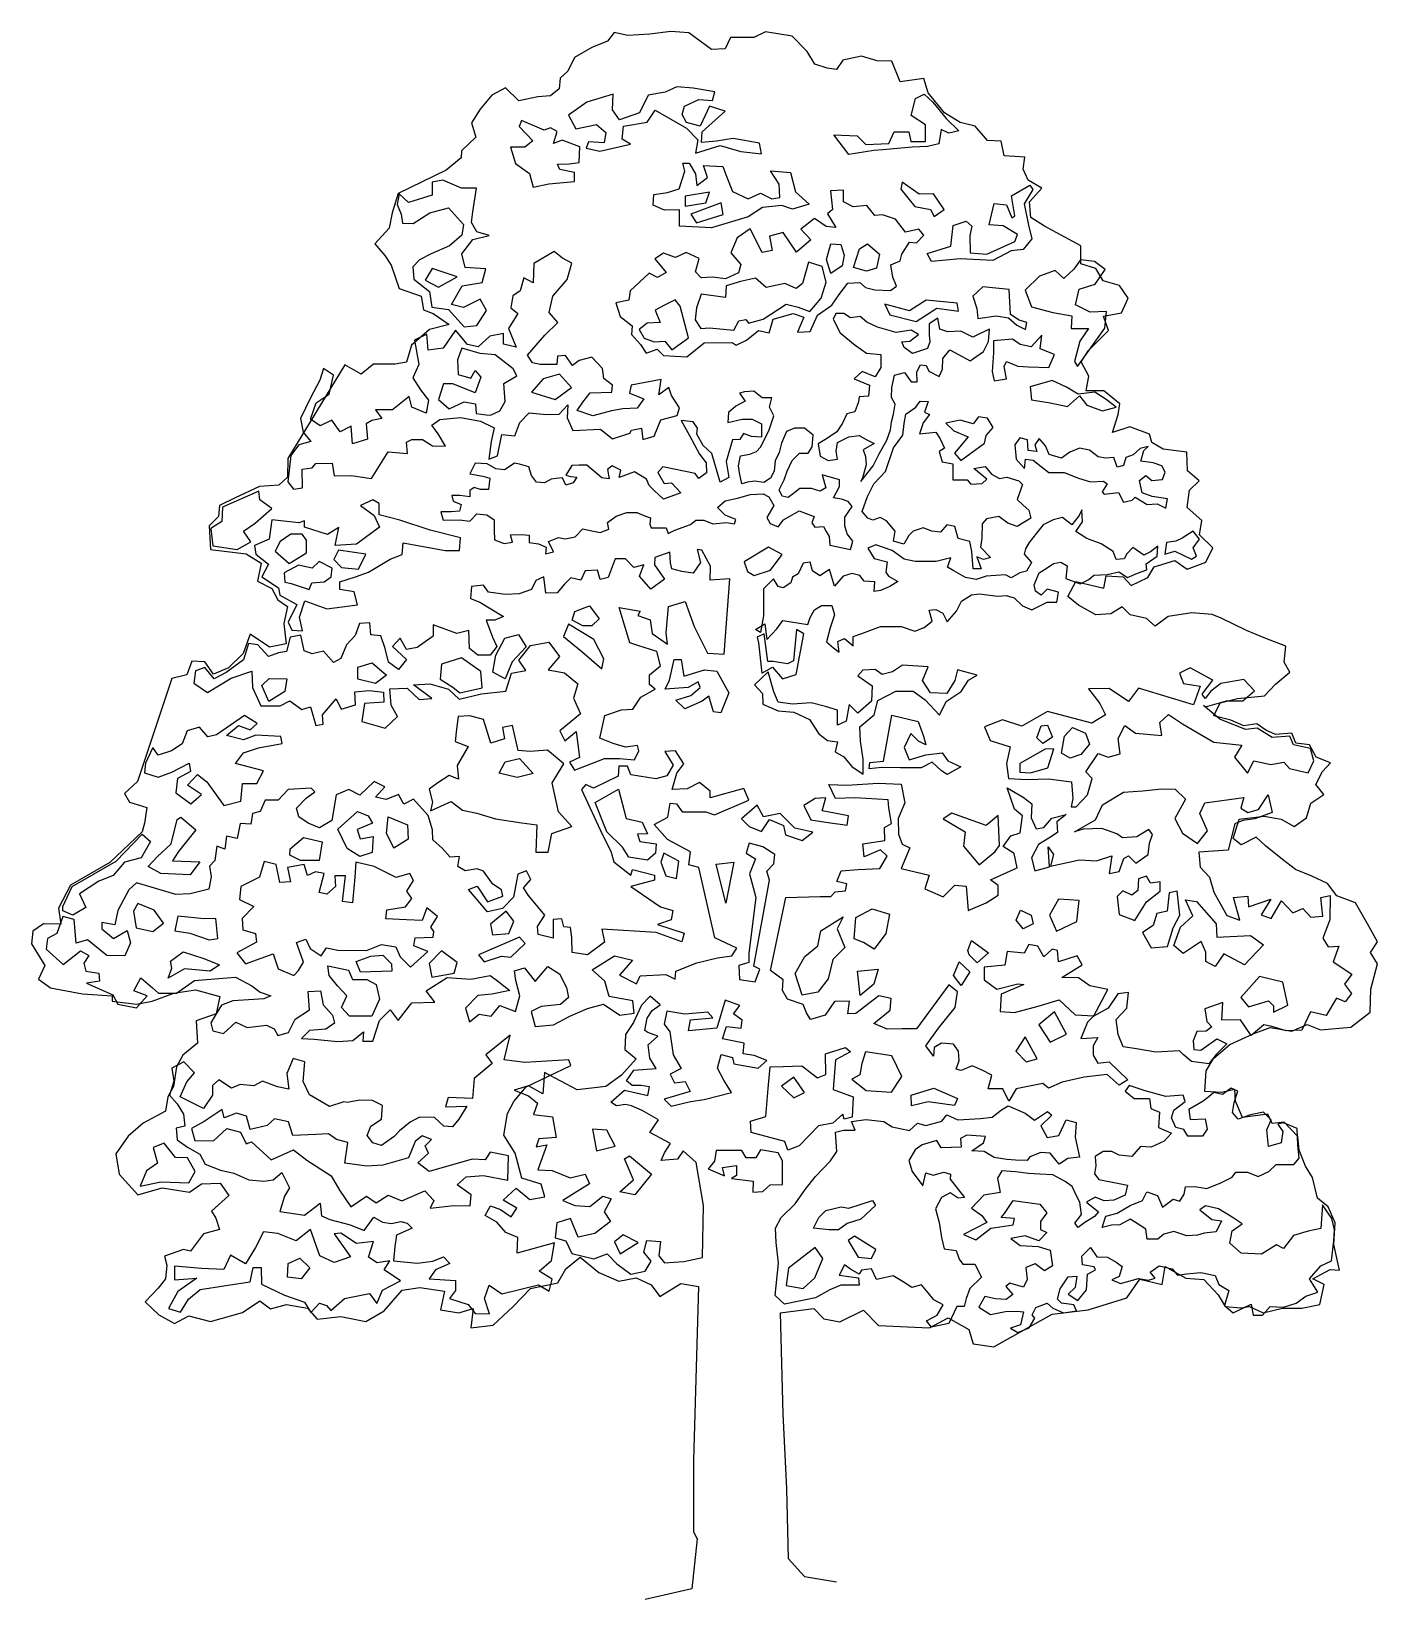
# Model space of a CAD drawing. Extents: x -3.04 to 3.58, y -0.01 to 7.71.
import ezdxf

# ---------------------------------------------------------------- set-up
doc = ezdxf.new("R2010")
doc.units = 0
doc.layers.get('0').update_dxf_attribs({"linetype": 'CONTINUOUS'})

msp = doc.modelspace()

# ---------------------------------------------------------------- linework, layer by layer
at = {"color": 0}
for points in [[(0.6412, 1.4052), (0.8067, 1.4262), (0.8561, 1.3763), (0.9336, 1.3615), (1.0507, 1.4178), (1.1247, 1.343), (1.3749, 1.3314), (1.4671, 1.3806), (1.5692, 1.3233), (1.5896, 1.2528), (1.6919, 1.2379), (1.8121, 1.3045), (1.979, 1.3988), (2.1549, 1.4197), (2.3464, 1.4787), (2.4099, 1.5705), (2.5194, 1.5451), (2.5343, 1.6329), (2.6354, 1.5756), (2.7242, 1.5689), (2.7942, 1.4942), (2.8291, 1.4371), (2.9066, 1.4295), (2.949, 1.4366), (3.016, 1.4052), (3.1113, 1.4285), (3.2064, 1.4281), (3.2954, 1.4463), (3.3165, 1.5444), (3.2608, 1.5726), (3.3458, 1.6187), (3.3913, 1.6143), (3.364, 1.7416), (3.3707, 1.8481), (3.3359, 1.9258), (3.2834, 1.9684), (3.2591, 2.0709), (3.2242, 2.1269), (3.1925, 2.2046), (3.1867, 2.2718), (3.1198, 2.3435), (3.0598, 2.3366), (3.0383, 2.3821), (2.9152, 2.3652), (2.8804, 2.446), (2.8766, 2.5029), (2.8093, 2.4887), (2.7287, 2.4932), (2.7364, 2.5955), (2.7718, 2.6553), (2.8528, 2.7253), (2.9668, 2.7774), (3.0507, 2.8091), (3.1571, 2.791), (3.2317, 2.8227), (3.2977, 2.7976), (3.4467, 2.8103), (3.5422, 2.8843), (3.5458, 2.9969), (3.5784, 3.1209), (3.5436, 3.1769), (3.579, 3.2305), (3.5298, 3.3186), (3.4703, 3.4212), (3.3785, 3.4568), (3.3332, 3.517), (3.2559, 3.5525), (3.1744, 3.585), (3.1115, 3.6349), (3.0271, 3.7025), (2.9818, 3.7451), (2.9072, 3.7062), (2.8691, 3.7384), (2.8974, 3.8334), (3.0205, 3.8473), (3.1052, 3.8324), (3.1692, 3.7969), (3.2293, 3.839), (3.2504, 3.9123), (3.3147, 3.9544), (3.2756, 4.0042), (3.308, 4.0682), (3.3464, 4.1104), (3.2763, 4.1386), (3.2445, 4.1987), (3.1773, 4.2063), (3.1569, 4.256), (3.0762, 4.2492), (3.0298, 4.2701), (2.9845, 4.3024), (2.9203, 4.2923), (2.8574, 4.3205), (2.7727, 4.3416), (2.8051, 4.4056), (2.8899, 4.4258), (3.0234, 4.4397), (3.0774, 4.4963), (3.148, 4.5559), (3.1193, 4.6046), (3.1269, 4.6832), (3.0289, 4.7219), (2.9339, 4.7616), (2.8102, 4.8222), (2.7648, 4.84), (2.6655, 4.8477), (2.5497, 4.8297), (2.4853, 4.7814), (2.4431, 4.8198), (2.3626, 4.8378), (2.3235, 4.8773), (2.2664, 4.8424), (2.193, 4.8386), (2.1084, 4.8855), (2.0559, 4.9282), (2.0945, 5.0014), (2.2319, 4.9697), (2.2435, 5.0296), (2.3273, 5.0251), (2.3664, 4.9825), (2.4482, 5.0214), (2.4795, 5.074), (2.582, 5.1056), (2.6418, 5.0629), (2.7339, 5.0976), (2.7694, 5.1677), (2.7025, 5.2321), (2.7142, 5.3024), (2.6432, 5.3658), (2.654, 5.4505), (2.7007, 5.4968), (2.6441, 5.5457), (2.6414, 5.6377), (2.5247, 5.6528), (2.469, 5.6851), (2.4578, 5.7265), (2.3598, 5.7631), (2.2748, 5.7346), (2.3032, 5.8234), (2.3107, 5.8761), (2.2334, 5.9395), (2.1456, 5.9399), (2.1593, 6.0112), (2.1214, 6.0817), (2.1568, 6.1374), (2.2555, 6.2361), (2.2311, 6.3066), (2.3201, 6.3237), (2.3525, 6.3949), (2.3104, 6.4582), (2.2288, 6.4803), (2.1939, 6.5404), (2.1196, 6.5645), (2.12, 6.6534), (1.9406, 6.7494), (1.8736, 6.7921), (1.8667, 6.8697), (1.9281, 6.9366), (1.861, 6.9752), (1.8365, 7.0291), (1.844, 7.089), (1.7417, 7.0957), (1.7276, 7.1671), (1.6604, 7.1705), (1.6007, 7.2411), (1.5264, 7.2591), (1.4491, 7.306), (1.3689, 7.4046), (1.3475, 7.476), (1.2316, 7.459), (1.1897, 7.5615), (1.1184, 7.5619), (1.041, 7.586), (0.9499, 7.5658), (0.9176, 7.5205), (0.8722, 7.5269), (0.8113, 7.5458), (0.7733, 7.609), (0.6992, 7.6838), (0.5691, 7.7051), (0.5121, 7.6775), (0.3963, 7.678), (0.3712, 7.6213), (0.304, 7.6185), (0.1917, 7.6997), (0.1028, 7.7074), (0.0004, 7.6934), (-0.1082, 7.6877), (-0.1754, 7.7015), (-0.2076, 7.6592), (-0.2853, 7.6286), (-0.3703, 7.5794), (-0.4027, 7.5123), (-0.4411, 7.4774), (-0.4455, 7.4246), (-0.4881, 7.3897), (-0.5511, 7.3859), (-0.6433, 7.3656), (-0.7102, 7.429), (-0.7775, 7.3942), (-0.8337, 7.3242), (-0.8764, 7.2572), (-0.8561, 7.1868), (-0.9267, 7.1199), (-0.9269, 7.0847), (-1.0016, 7.0251), (-1.2379, 6.9094), (-1.2673, 6.8145), (-1.2811, 6.7401), (-1.3517, 6.6629), (-1.3034, 6.6058), (-1.2716, 6.557), (-1.2329, 6.4431), (-1.1245, 6.4043), (-1.1134, 6.3371), (-1.0649, 6.3193), (-0.9866, 6.2662), (-1.0829, 6.2418), (-1.1711, 6.1647), (-1.1964, 6.08), (-1.2522, 6.07), (-1.3587, 6.0705), (-1.4189, 6.0212), (-1.4994, 6.067), (-1.7807, 5.6062), (-1.7812, 5.5142), (-1.8237, 5.4762), (-1.9189, 5.4694), (-2.0391, 5.4131), (-2.1168, 5.3752), (-2.1212, 5.3215), (-2.1669, 5.2762), (-2.1602, 5.1593), (-1.9846, 5.1378), (-1.9104, 5.092), (-1.9284, 5.0031), (-1.8582, 4.9676), (-1.8295, 4.9117), (-1.7811, 4.8794), (-1.7991, 4.7947), (-1.7882, 4.6954), (-1.87, 4.6782), (-1.9648, 4.7428), (-2.0004, 4.6478), (-2.072, 4.5768), (-2.1456, 4.5462), (-2.1877, 4.6063), (-2.2518, 4.6097), (-2.2769, 4.5427), (-2.3504, 4.5254), (-2.5193, 4.0186), (-2.5827, 3.9589), (-2.558, 3.9164), (-2.4734, 3.8912), (-2.4841, 3.8137), (-2.4957, 3.7714), (-2.6546, 3.6202), (-2.8495, 3.5084), (-2.9069, 3.395), (-2.8959, 3.3174), (-2.9807, 3.3178), (-3.0346, 3.2829), (-3.0411, 3.2198), (-2.9755, 3.113), (-3.0068, 3.046), (-2.947, 3.0033), (-2.789, 2.9746), (-2.6443, 2.9636), (-2.6444, 2.9388), (-2.5246, 2.9237), (-2.4469, 2.9378), (-2.3403, 2.9766), (-2.2347, 2.9937), (-2.115, 2.9611), (-2.1329, 2.8764), (-2.2313, 2.8417), (-2.2246, 2.7321), (-2.2962, 2.6724), (-2.3275, 2.6157), (-2.3425, 2.5176), (-2.3706, 2.4681), (-2.3823, 2.3978), (-2.4912, 2.3384), (-2.5659, 2.2746), (-2.6263, 2.1871), (-2.6092, 2.0877), (-2.5177, 1.9849), (-2.3976, 2.0205), (-2.2643, 1.9982), (-2.2042, 2.0403), (-2.1121, 2.0429), (-2.07, 1.9828), (-2.1552, 1.9056), (-2.1336, 1.8704), (-2.1163, 1.8145), (-2.194, 1.7931), (-2.2585, 1.7087), (-2.2936, 1.7161), (-2.3858, 1.6845), (-2.3746, 1.6389), (-2.3822, 1.5717), (-2.4175, 1.5264), (-2.482, 1.4595), (-2.4151, 1.3951), (-2.3377, 1.3523), (-2.2672, 1.3913), (-2.1609, 1.3629), (-2.0025, 1.4076), (-1.9174, 1.4641), (-1.8649, 1.4245), (-1.7862, 1.4459), (-1.6839, 1.4278), (-1.6356, 1.3738), (-1.5187, 1.3877), (-1.3958, 1.3623), (-1.3066, 1.4146), (-1.2183, 1.5165), (-1.1303, 1.5306), (-1.0094, 1.5124), (-1.0285, 1.4205), (-0.9396, 1.4056), (-0.8692, 1.427), (-0.88, 1.3319), (-0.7704, 1.3448), (-0.6717, 1.4364), (-0.5865, 1.5249), (-0.452, 1.5521), (-0.4134, 1.6223), (-0.3418, 1.6788), (-0.2512, 1.6039), (-0.1521, 1.561), (-0.0672, 1.5782), (0.007, 1.5427), (0.0491, 1.4856), (0.1518, 1.5492), (0.2396, 1.5343)], [(0.2396, 1.5343), (0.2148, 0.6805), (0.2148, 0.3289), (0.2324, 0.2937), (0.206, 0.0475), (-0.0225, -0.0052)], [(0.6412, 1.4052), (0.6544, 0.9091), (0.672, 0.5398), (0.6808, 0.197), (0.7599, 0.1091), (0.9181, 0.0827)]]:
    msp.add_lwpolyline(points, dxfattribs=at)
for points in [[(-0.3122, 7.1327), (-0.2454, 7.1178), (-0.0947, 7.1527), (-0.1367, 7.1768), (-0.129, 7.2406), (-0.0125, 7.2603), (0.0261, 7.3198), (0.181, 7.231), (0.2362, 7.174), (0.2254, 7.1081), (0.3452, 7.1453), (0.447, 7.1167), (0.5489, 7.1057), (0.539, 7.1583), (0.4093, 7.1799), (0.3278, 7.1671), (0.2536, 7.1604), (0.2581, 7.2129), (0.3712, 7.3141), (0.2941, 7.3394), (0.248, 7.2408), (0.1812, 7.2588), (0.1599, 7.2982), (0.1705, 7.3403), (0.2418, 7.3717), (0.3087, 7.3671), (0.3194, 7.4093), (0.2134, 7.4276), (0.1331, 7.4354), (0.0762, 7.408), (-0.0084, 7.3942), (-0.0513, 7.307), (-0.1494, 7.2727), (-0.1841, 7.3213), (-0.1804, 7.3986), (-0.3105, 7.3584), (-0.3996, 7.2952), (-0.364, 7.2279), (-0.2619, 7.2488), (-0.2169, 7.2093), (-0.2244, 7.1599), (-0.3017, 7.1646)], [(1.3915, 7.359), (1.4578, 7.2781), (1.5202, 7.2179), (1.4707, 7.2069), (1.4327, 7.2247), (1.4219, 7.1547), (1.3651, 7.1418), (1.2909, 7.1382), (1.1466, 7.1249), (1.1012, 7.1221), (0.9785, 7.1024), (0.905, 7.1978), (1.0204, 7.1928), (1.0623, 7.1502), (1.1757, 7.1566), (1.2008, 7.2131), (1.274, 7.2125), (1.2839, 7.1661), (1.355, 7.1655), (1.3556, 7.2469), (1.2849, 7.2928), (1.3071, 7.3771), (1.3495, 7.3984)], [(-0.6421, 7.2403), (-0.5757, 7.1698), (-0.6151, 7.1381), (-0.6851, 7.1386), (-0.661, 7.0581), (-0.5913, 7.0081), (-0.5743, 6.941), (-0.4969, 6.958), (-0.3701, 6.9683), (-0.3698, 7.0137), (-0.4428, 7.0286), (-0.454, 7.0535), (-0.3973, 7.0561), (-0.3478, 7.063), (-0.3441, 7.1402), (-0.4314, 7.1728), (-0.4738, 7.1556), (-0.4558, 7.2152), (-0.4876, 7.233), (-0.5197, 7.2219), (-0.6316, 7.2691)], [(0.3588, 7.0432), (0.3791, 6.9905), (0.4074, 6.9203), (0.4844, 6.8846), (0.5443, 6.912), (0.5998, 6.8838), (0.6389, 6.8897), (0.6353, 6.9567), (0.5936, 7.0208), (0.6924, 7.0129), (0.7164, 6.9179), (0.7829, 6.8577), (0.7014, 6.8336), (0.649, 6.8515), (0.5541, 6.8419), (0.4837, 6.796), (0.304, 6.7418), (0.1454, 6.7491), (0.146, 6.8305), (0.0718, 6.828), (0.0164, 6.8521), (0.0199, 6.9057), (0.0869, 6.9155), (0.1437, 6.9325), (0.1722, 7.0199), (0.1622, 7.0591), (0.1931, 7.0589), (0.2246, 7.0061), (0.2314, 6.9494), (0.2843, 6.9881), (0.2641, 7.0481)], [(-0.8504, 6.2611), (-0.8035, 6.3349), (-0.835, 6.3908), (-0.9157, 6.3491), (-0.9753, 6.364), (-0.9221, 6.4553), (-0.8241, 6.4721), (-0.806, 6.5389), (-0.8586, 6.5424), (-0.908, 6.5469), (-0.925, 6.613), (-0.8709, 6.6836), (-0.7904, 6.7036), (-0.85, 6.7216), (-0.8775, 6.7682), (-0.8699, 6.8206), (-0.8515, 6.9359), (-0.9257, 6.9365), (-1.0171, 6.9763), (-1.0697, 6.9664), (-1.0702, 6.9025), (-1.1869, 6.8653), (-1.2319, 6.9079), (-1.2426, 6.8554), (-1.2223, 6.8089), (-1.2154, 6.7635), (-1.1629, 6.7631), (-1.0811, 6.815), (-0.9903, 6.8391), (-0.9167, 6.7571), (-0.9243, 6.7046), (-0.9845, 6.6525), (-1.0754, 6.6141), (-1.1323, 6.5836), (-1.1645, 6.5488), (-1.1608, 6.489), (-1.084, 6.4287), (-1.0712, 6.3503), (-0.9899, 6.3394), (-0.9133, 6.2543)], [(1.2337, 6.9316), (1.3031, 6.8466), (1.3803, 6.8315), (1.3975, 6.7964), (1.4473, 6.831), (1.3953, 6.9087), (1.3242, 6.9061), (1.2412, 6.9665)], [(1.8838, 6.9298), (1.841, 6.86), (1.8619, 6.7537), (1.8789, 6.6877), (1.8363, 6.6344), (1.7765, 6.6287), (1.6875, 6.5799), (1.5258, 6.5883), (1.3856, 6.575), (1.3642, 6.6143), (1.4809, 6.6515), (1.492, 6.7534), (1.556, 6.7746), (1.5837, 6.7497), (1.573, 6.7034), (1.5755, 6.6189), (1.6568, 6.6121), (1.7943, 6.6739), (1.808, 6.7088), (1.7382, 6.7516), (1.6682, 6.7552), (1.6937, 6.8611), (1.7534, 6.8535), (1.7808, 6.7904), (1.7953, 6.8006), (1.7785, 6.8986), (1.8695, 6.9515)], [(0.8946, 6.3603), (0.9311, 6.4135), (0.9737, 6.4689), (1.0335, 6.4725), (1.0611, 6.4476), (1.1064, 6.4359), (1.1836, 6.4323), (1.2126, 6.4537), (1.1954, 6.4991), (1.1846, 6.559), (1.2311, 6.5792), (1.2385, 6.6111), (1.2771, 6.6706), (1.3121, 6.6672), (1.3474, 6.7051), (1.3229, 6.7341), (1.2569, 6.7202), (1.2079, 6.7834), (1.1442, 6.8055), (1.106, 6.8017), (1.0672, 6.8514), (1.0002, 6.8447), (0.952, 6.8698), (0.9524, 6.9265), (0.8885, 6.9228), (0.8981, 6.8321), (0.8743, 6.8106), (0.915, 6.7434), (0.8666, 6.7478), (0.8102, 6.7864), (0.7429, 6.7343), (0.7919, 6.6814), (0.7214, 6.6222), (0.6552, 6.7175), (0.5881, 6.7005), (0.602, 6.6303), (0.5524, 6.6204), (0.4936, 6.7362), (0.4293, 6.6914), (0.3979, 6.6174), (0.4469, 6.5614), (0.4353, 6.5193), (0.3722, 6.4909), (0.3084, 6.4986), (0.2527, 6.4959), (0.2241, 6.524), (0.2431, 6.5908), (0.1795, 6.6191), (0.1268, 6.5947), (0.0672, 6.6168), (0.0247, 6.5883), (0.0809, 6.5219), (0.0385, 6.4975), (-0.0036, 6.5185), (-0.096, 6.4316), (-0.1035, 6.3853), (-0.1665, 6.3723), (-0.1464, 6.3052), (-0.087, 6.2595), (-0.0904, 6.2172), (-0.0454, 6.1674), (-0.0179, 6.125), (0.0358, 6.1452), (0.0665, 6.1141), (0.1828, 6.106), (0.2678, 6.1754), (0.4049, 6.1775), (0.4254, 6.1639), (0.475, 6.1883), (0.5351, 6.2362), (0.5876, 6.2255), (0.6066, 6.2924), (0.7047, 6.3194), (0.7571, 6.3015), (0.7257, 6.2286), (0.7885, 6.2312), (0.8242, 6.3124)], [(0.1744, 6.8973), (0.174, 6.8478), (0.2761, 6.8646), (0.294, 6.917)], [(0.2025, 6.8085), (0.23, 6.766), (0.3602, 6.8073), (0.3503, 6.864)], [(0.8896, 6.5159), (0.8685, 6.5861), (0.8907, 6.6632), (0.9391, 6.6587), (0.9562, 6.606), (0.9455, 6.5536)], [(1.0021, 6.5459), (1.0306, 6.6374), (1.0699, 6.6618), (1.1293, 6.6119), (1.1144, 6.542), (1.0648, 6.5279)], [(-1.7528, 5.456), (-1.7074, 5.4619), (-1.7098, 5.5536), (-1.6603, 5.5604), (-1.6426, 5.5819), (-1.5622, 5.5844), (-1.5514, 5.5215), (-1.4679, 5.5239), (-1.3691, 5.5088), (-1.2867, 5.639), (-1.192, 5.6311), (-1.1957, 5.6867), (-1.1709, 5.701), (-1.1183, 5.7006), (-1.0691, 5.6683), (-1.0053, 5.6678), (-1.0409, 5.7278), (-1.0715, 5.7703), (-1.0331, 5.7988), (-0.9311, 5.8084), (-0.8323, 5.7901), (-0.7656, 5.7577), (-0.7805, 5.6908), (-0.7914, 5.6033), (-0.7491, 5.6205), (-0.7277, 5.7254), (-0.6639, 5.7178), (-0.6386, 5.7845), (-0.593, 5.8306), (-0.5085, 5.8227), (-0.4457, 5.8253), (-0.4031, 5.8714), (-0.4067, 5.8075), (-0.3793, 5.7445), (-0.2422, 5.7506), (-0.1828, 5.7038), (-0.0981, 5.732), (-0.0908, 5.7454), (-0.0413, 5.7553), (-0.0345, 5.6996), (0.0212, 5.7167), (0.0538, 5.7968), (0.1353, 5.8179), (0.1459, 5.8559), (0.1072, 5.9159), (0.0941, 5.9552), (0.0444, 5.9205), (0.0553, 5.9946), (-0.0923, 5.9669), (-0.0998, 5.9288), (-0.0299, 5.8995), (-0.0622, 5.8544), (-0.1323, 5.8518), (-0.188, 5.8409), (-0.2799, 5.8169), (-0.3569, 5.8422), (-0.3288, 5.8842), (-0.2934, 5.9303), (-0.1873, 5.9326), (-0.1839, 5.9676), (-0.2259, 5.9998), (-0.2328, 6.0493), (-0.2849, 6.1054), (-0.3479, 6.0883), (-0.38, 6.0638), (-0.4147, 6.1136), (-0.4538, 6.1108), (-0.4572, 6.0685), (-0.5386, 6.0692), (-0.5767, 6.0767), (-0.6011, 6.115), (-0.5159, 6.2132), (-0.4526, 6.2756), (-0.4945, 6.3254), (-0.4763, 6.4056), (-0.4057, 6.4864), (-0.3834, 6.5677), (-0.4286, 6.5917), (-0.4706, 6.624), (-0.5699, 6.565), (-0.5737, 6.4702), (-0.6199, 6.4953), (-0.6379, 6.4315), (-0.6731, 6.4071), (-0.6839, 6.3474), (-0.649, 6.3193), (-0.6949, 6.2455), (-0.6575, 6.1545), (-0.7202, 6.1684), (-0.7198, 6.222), (-0.7869, 6.2081), (-0.844, 6.1559), (-0.8964, 6.1666), (-0.9556, 6.2371), (-1.0161, 6.15), (-1.0903, 6.1403), (-1.0969, 6.2176), (-1.1569, 6.1892), (-1.1362, 6.0695), (-1.1645, 6.0038), (-1.1268, 5.9438), (-1.088, 5.894), (-1.0999, 5.8302), (-1.1697, 5.8596), (-1.1827, 5.9123), (-1.2646, 5.8459), (-1.3491, 5.8465), (-1.3174, 5.8041), (-1.367, 5.7941), (-1.3949, 5.7768), (-1.3883, 5.7026), (-1.4626, 5.6784), (-1.4692, 5.7661), (-1.5219, 5.7386), (-1.5637, 5.7956), (-1.6206, 5.7672), (-1.6688, 5.7995), (-1.6404, 5.8807), (-1.5772, 5.9224), (-1.5549, 6.017), (-1.6041, 6.0494), (-1.622, 5.9928), (-1.668, 5.9056), (-1.7182, 5.804), (-1.7053, 5.7369), (-1.6665, 5.6903), (-1.7264, 5.6732), (-1.7659, 5.621), (-1.7803, 5.4913)], [(0.2509, 6.2456), (0.2931, 6.2494), (0.4125, 6.2372), (0.4376, 6.2833), (0.4727, 6.2903), (0.486, 6.2727), (0.5572, 6.2927), (0.67, 6.3661), (0.7297, 6.3512), (0.7862, 6.3302), (0.8423, 6.3957), (0.8676, 6.4738), (0.8476, 6.5512), (0.7808, 6.5723), (0.7512, 6.4674), (0.7201, 6.443), (0.6636, 6.4681), (0.5717, 6.4472), (0.5196, 6.4939), (0.4463, 6.4769), (0.375, 6.4558), (0.3715, 6.3992), (0.2521, 6.4145), (0.23, 6.3477), (0.2223, 6.288)], [(2.1029, 6.0596), (2.2372, 6.2482), (2.245, 6.3295), (2.1646, 6.326), (2.0938, 6.3626), (2.1119, 6.4397), (2.1904, 6.4638), (2.2394, 6.5366), (2.1871, 6.5762), (2.1171, 6.5839), (2.0848, 6.5378), (2.0351, 6.4928), (1.9931, 6.5313), (1.9156, 6.504), (1.845, 6.4345), (1.8764, 6.3529), (1.9812, 6.3243), (2.0759, 6.3091), (2.0724, 6.2463), (2.1568, 6.2457), (2.1141, 6.1831), (2.0886, 6.0844)], [(-1.0698, 6.5409), (-1.1052, 6.4845), (-1.0385, 6.449), (-0.9465, 6.5008)], [(1.8542, 6.2758), (1.8161, 6.2874), (1.7741, 6.3155), (1.7678, 6.4382), (1.7184, 6.4427), (1.6381, 6.4505), (1.5883, 6.4045), (1.6084, 6.3446), (1.6122, 6.2951), (1.703, 6.3088), (1.7637, 6.2981), (1.8046, 6.2627), (1.8467, 6.2408)], [(0.1908, 6.2007), (0.1497, 6.3555), (0.1252, 6.3877), (0.0724, 6.3603), (0.0259, 6.3359), (0.0502, 6.2759), (-0.0127, 6.2723), (-0.0521, 6.2406), (-0.0277, 6.1993), (0.0216, 6.1803), (0.0742, 6.1841), (0.1089, 6.1416)], [(1.1796, 6.3128), (1.3092, 6.2799), (1.4117, 6.3461), (1.5177, 6.3308), (1.5108, 6.37), (1.3594, 6.3856), (1.2776, 6.3326), (1.1553, 6.3655)], [(0.8271, 5.6785), (0.8382, 5.6185), (0.8764, 5.5966), (0.9229, 5.6036), (0.9159, 5.6429), (0.9233, 5.6853), (0.9793, 5.7129), (1.0289, 5.7199), (1.0671, 5.698), (1.1032, 5.6803), (1.0493, 5.6495), (1.0605, 5.6174), (1.0634, 5.575), (1.0455, 5.511), (1.0382, 5.4934), (1.0985, 5.5707), (1.1278, 5.6305), (1.1663, 5.6975), (1.1841, 5.7471), (1.1885, 5.7863), (1.199, 5.8245), (1.2065, 5.8741), (1.189, 5.9063), (1.1893, 5.9559), (1.203, 6.0158), (1.2527, 6.029), (1.2845, 5.9834), (1.3155, 5.9832), (1.3127, 6.0329), (1.3304, 6.0679), (1.3583, 6.0636), (1.3727, 6.0357), (1.4222, 6.0106), (1.4399, 6.0457), (1.4402, 6.0984), (1.4755, 6.1406), (1.5147, 6.1198), (1.5745, 6.0874), (1.6409, 6.1336), (1.666, 6.1821), (1.6704, 6.242), (1.6175, 6.2185), (1.5885, 6.2042), (1.5287, 6.2324), (1.4656, 6.2296), (1.4264, 6.2432), (1.4163, 6.297), (1.3738, 6.2683), (1.3735, 6.2156), (1.3765, 6.1804), (1.366, 6.1484), (1.2924, 6.1239), (1.2502, 6.1531), (1.239, 6.1811), (1.2783, 6.184), (1.3208, 6.2158), (1.2858, 6.2377), (1.2113, 6.2267), (1.1194, 6.2519), (1.0668, 6.277), (1.0348, 6.3051), (0.9862, 6.2991), (0.9543, 6.3199), (0.915, 6.3201), (0.9014, 6.2923), (0.9362, 6.2249), (1.0093, 6.1646), (1.066, 6.125), (1.1363, 6.1185), (1.136, 6.0544), (1.1079, 6.009), (1.0449, 6.0341), (1.0054, 5.9981), (1.0797, 5.9668), (1.0754, 5.9141), (1.0298, 5.9101), (1.0266, 5.8853), (1.0078, 5.8358), (0.9695, 5.8257), (0.9475, 5.7803), (0.9194, 5.738), (0.8696, 5.7031)], [(1.6908, 6.1861), (1.6905, 6.1262), (1.6828, 6.0342), (1.694, 5.9886), (1.754, 5.9987), (1.7429, 6.0587), (1.7544, 6.0835), (1.8101, 6.0615), (1.8628, 6.0581), (1.9621, 6.0545), (1.9903, 6.1175), (1.9201, 6.1457), (1.9277, 6.2129), (1.8747, 6.1563), (1.822, 6.1679), (1.7828, 6.1929)], [(-0.7826, 5.8206), (-0.7371, 5.8419), (-0.712, 5.8871), (-0.7186, 5.9757), (-0.6544, 6.0134), (-0.6727, 6.0485), (-0.7598, 6.1162), (-0.8339, 6.1239), (-0.9244, 6.1493), (-0.9464, 6.0928), (-0.9429, 6.0197), (-0.8801, 6.0017), (-0.8582, 6.0396), (-0.8307, 6.0075), (-0.859, 5.9304), (-0.9679, 5.9735), (-1.0143, 5.9738), (-1.0396, 5.8968), (-0.9864, 5.851), (-0.913, 5.8855), (-0.8564, 5.8748), (-0.8536, 5.8284), (-0.8042, 5.8208)], [(-0.5247, 5.999), (-0.5819, 5.9325), (-0.4657, 5.8966), (-0.3849, 5.9557), (-0.4442, 6.0221)], [(2.293, 5.8586), (2.2436, 5.8971), (2.1879, 5.9325), (2.1062, 5.9226), (2.0495, 5.958), (1.9793, 5.9904), (1.8696, 5.9588), (1.8765, 5.8957), (1.9685, 5.8808), (2.0532, 5.8628), (2.1134, 5.9153), (2.1483, 5.8696), (2.2257, 5.8413)], [(0.9869, 5.1587), (0.9985, 5.201), (0.9697, 5.2363), (0.9596, 5.2757), (0.9598, 5.3181), (0.9952, 5.3706), (0.9746, 5.3955), (0.9426, 5.406), (0.9034, 5.4134), (0.9326, 5.4691), (0.9328, 5.5012), (0.8481, 5.5264), (0.8654, 5.4633), (0.8374, 5.4458), (0.795, 5.4595), (0.7382, 5.4597), (0.706, 5.4351), (0.6811, 5.4145), (0.6501, 5.4219), (0.6358, 5.453), (0.6608, 5.5025), (0.6755, 5.5448), (0.7006, 5.5974), (0.7359, 5.6324), (0.7783, 5.6322), (0.7991, 5.6641), (0.8025, 5.721), (0.7613, 5.7563), (0.7117, 5.7566), (0.6723, 5.7392), (0.6472, 5.6825), (0.6367, 5.637), (0.6158, 5.5947), (0.6114, 5.5451), (0.5937, 5.51), (0.5615, 5.4895), (0.5161, 5.4959), (0.4809, 5.4899), (0.4529, 5.4828), (0.4418, 5.5356), (0.4358, 5.5708), (0.4464, 5.6203), (0.4919, 5.6274), (0.524, 5.6407), (0.5448, 5.6623), (0.5845, 5.7427), (0.6096, 5.817), (0.5881, 5.8595), (0.5997, 5.905), (0.5532, 5.9052), (0.511, 5.9374), (0.4654, 5.9346), (0.4406, 5.9274), (0.4683, 5.888), (0.4227, 5.8634), (0.3874, 5.8326), (0.383, 5.783), (0.4545, 5.8002), (0.5031, 5.8), (0.5495, 5.778), (0.5492, 5.7119), (0.4995, 5.7152), (0.4603, 5.7299), (0.4426, 5.701), (0.4074, 5.6981), (0.3749, 5.5928), (0.389, 5.5141), (0.3465, 5.4906), (0.3048, 5.6314), (0.2626, 5.6709), (0.2318, 5.7268), (0.2351, 5.7558), (0.2135, 5.7869), (0.1536, 5.7944), (0.1956, 5.7198), (0.2448, 5.6286), (0.2766, 5.586), (0.2795, 5.5364), (0.2411, 5.5086), (0.2237, 5.5335), (0.0646, 5.5653), (0.0396, 5.5375), (0.0714, 5.4846), (0.1066, 5.4876), (0.1519, 5.4377), (0.068, 5.4071), (0.0216, 5.4497), (-0.0031, 5.4736), (-0.0163, 5.5057), (-0.0761, 5.5412), (-0.1507, 5.5136), (-0.1433, 5.5487), (-0.1856, 5.5707), (-0.2074, 5.5532), (-0.2004, 5.5066), (-0.2355, 5.5109), (-0.3096, 5.5744), (-0.3479, 5.5745), (-0.3831, 5.5716), (-0.4122, 5.5252), (-0.3905, 5.5179), (-0.3585, 5.5146), (-0.3773, 5.4868), (-0.4125, 5.4756), (-0.4299, 5.5119), (-0.4609, 5.5079), (-0.4857, 5.5049), (-0.5179, 5.4875), (-0.5571, 5.4908), (-0.5818, 5.5229), (-0.595, 5.5654), (-0.6415, 5.579), (-0.6653, 5.5833), (-0.687, 5.5689), (-0.715, 5.5515), (-0.7574, 5.5558), (-0.7997, 5.5798), (-0.8596, 5.5842), (-0.8847, 5.5316), (-0.8217, 5.5199), (-0.7866, 5.5094), (-0.793, 5.4536), (-0.8323, 5.4538), (-0.8643, 5.4643), (-0.8851, 5.4499), (-0.8852, 5.4179), (-0.9348, 5.4254), (-0.9731, 5.4256), (-0.967, 5.3976), (-0.9278, 5.3798), (-0.9352, 5.3478), (-0.9776, 5.3449), (-1.0272, 5.3452), (-1.0161, 5.3027), (-0.9354, 5.3054), (-0.8858, 5.298), (-0.8505, 5.334), (-0.8009, 5.3296), (-0.7658, 5.3046), (-0.7661, 5.255), (-0.7632, 5.2064), (-0.7168, 5.1886), (-0.6744, 5.1946), (-0.6856, 5.2308), (-0.6318, 5.2337), (-0.5935, 5.2304), (-0.5937, 5.1942), (-0.5472, 5.1878), (-0.509, 5.17), (-0.5123, 5.138), (-0.474, 5.1481), (-0.4986, 5.1979), (-0.4489, 5.2183), (-0.4168, 5.2109), (-0.3672, 5.2221), (-0.3287, 5.2601), (-0.2936, 5.2527), (-0.244, 5.2422), (-0.2016, 5.2595), (-0.2086, 5.2916), (-0.1661, 5.3235), (-0.1133, 5.3408), (-0.0637, 5.3405), (-0.0214, 5.3228), (0.0034, 5.3154), (0.0002, 5.2834), (0.0063, 5.2658), (0.0352, 5.2656), (0.0807, 5.2654), (0.0909, 5.2374), (0.1231, 5.2549), (0.2007, 5.2824), (0.2257, 5.304), (0.2649, 5.3038), (0.3104, 5.286), (0.3776, 5.2919), (0.4158, 5.2855), (0.4231, 5.3062), (0.3705, 5.3281), (0.3325, 5.3666), (0.3709, 5.3984), (0.4309, 5.4116), (0.4951, 5.4299), (0.5582, 5.4327), (0.586, 5.4181), (0.6106, 5.3756), (0.5752, 5.3158), (0.5926, 5.2878), (0.6318, 5.27), (0.6568, 5.305), (0.6993, 5.3296), (0.7346, 5.3502), (0.7696, 5.3365), (0.8078, 5.3219), (0.7973, 5.2899), (0.8117, 5.2691), (0.8541, 5.272), (0.8674, 5.2472), (0.8818, 5.2233), (0.8847, 5.1809)], [(1.5903, 5.0638), (1.5835, 5.1486), (1.5734, 5.1983), (1.5166, 5.213), (1.4993, 5.2731), (1.4611, 5.2805), (1.4288, 5.2445), (1.3865, 5.2488), (1.3442, 5.2666), (1.2944, 5.2492), (1.2737, 5.2276), (1.2486, 5.1854), (1.1991, 5.2001), (1.2066, 5.2497), (1.1644, 5.2995), (1.1325, 5.3172), (1.0972, 5.3029), (1.0725, 5.3134), (1.0447, 5.3456), (1.0699, 5.4199), (1.1022, 5.4828), (1.1583, 5.5425), (1.1982, 5.6591), (1.244, 5.722), (1.2515, 5.7788), (1.259, 5.8243), (1.3087, 5.8592), (1.3296, 5.888), (1.3689, 5.8878), (1.351, 5.8342), (1.3747, 5.8237), (1.3435, 5.7815), (1.3257, 5.7288), (1.3567, 5.7318), (1.4064, 5.7357), (1.4279, 5.7035), (1.4484, 5.6579), (1.4235, 5.6405), (1.4377, 5.5908), (1.4904, 5.5802), (1.49, 5.5026), (1.5603, 5.5023), (1.5778, 5.4805), (1.6347, 5.4844), (1.6565, 5.5049), (1.5927, 5.558), (1.6496, 5.568), (1.6804, 5.5296), (1.7196, 5.5077), (1.7548, 5.5148), (1.8147, 5.497), (1.8321, 5.4793), (1.807, 5.405), (1.8358, 5.3769), (1.8636, 5.352), (1.8737, 5.3137), (1.8063, 5.2716), (1.7609, 5.2894), (1.7156, 5.3217), (1.6556, 5.3106), (1.6337, 5.2859), (1.6334, 5.2156), (1.6259, 5.1701), (1.6753, 5.1202), (1.6401, 5.1101), (1.6081, 5.1237), (1.6296, 5.0636)], [(1.4562, 5.7809), (1.4953, 5.7425), (1.5655, 5.7132), (1.4979, 5.6329), (1.5298, 5.5976), (1.5785, 5.6325), (1.646, 5.6818), (1.6534, 5.72), (1.6887, 5.7591), (1.661, 5.8048), (1.6156, 5.8122), (1.5906, 5.7772), (1.5266, 5.7951)], [(2.5452, 5.4087), (2.4708, 5.4204), (2.4213, 5.4382), (2.4081, 5.4982), (2.4393, 5.5229), (2.4681, 5.4979), (2.5208, 5.5039), (2.5345, 5.54), (2.517, 5.5711), (2.4747, 5.5858), (2.4148, 5.5933), (2.4295, 5.646), (2.4513, 5.6666), (2.412, 5.6564), (2.3767, 5.6245), (2.3415, 5.6113), (2.3299, 5.572), (2.2988, 5.5649), (2.2815, 5.6115), (2.2422, 5.6076), (2.204, 5.615), (2.1617, 5.6473), (2.1122, 5.6578), (2.0655, 5.6374), (2.024, 5.6086), (1.9631, 5.6265), (1.9457, 5.669), (1.9149, 5.7053), (1.893, 5.6734), (1.9032, 5.6413), (1.8609, 5.6456), (1.858, 5.6984), (1.8198, 5.7089), (1.7948, 5.6738), (1.8007, 5.6035), (1.8429, 5.5568), (1.8472, 5.6033), (1.8854, 5.599), (1.9246, 5.5667), (1.9627, 5.5386), (2.0371, 5.5383), (2.1073, 5.51), (2.1672, 5.4922), (2.2313, 5.495), (2.2488, 5.4814), (2.2238, 5.4423), (2.2341, 5.4319), (2.3055, 5.4388), (2.329, 5.3921), (2.3715, 5.4023), (2.386, 5.4167), (2.4458, 5.3812), (2.4954, 5.3841), (2.5377, 5.3632)], [(-2.1484, 5.1777), (-2.029, 5.1593), (-1.9618, 5.1969), (-1.9974, 5.2497), (-1.9405, 5.2885), (-1.8586, 5.361), (-1.918, 5.4037), (-1.9218, 5.446), (-2.1017, 5.3669), (-2.1053, 5.2969), (-2.1591, 5.2623)], [(-1.7085, 4.7592), (-1.7225, 4.8263), (-1.6971, 4.9065), (-1.5882, 4.8675), (-1.4366, 4.887), (-1.4537, 4.951), (-1.5247, 4.9618), (-1.5244, 5), (-1.4469, 5.0241), (-1.3829, 5.0483), (-1.2773, 5.1114), (-1.2174, 5.1347), (-1.2128, 5.1913), (-1.006, 5.1547), (-0.936, 5.1542), (-0.9314, 5.217), (-1.0795, 5.2542), (-1.2295, 5.3037), (-1.3313, 5.3292), (-1.3309, 5.3859), (-1.3627, 5.4036), (-1.4226, 5.3763), (-1.3561, 5.3263), (-1.3287, 5.2694), (-1.4416, 5.1858), (-1.5478, 5.1794), (-1.5296, 5.2679), (-1.5855, 5.2333), (-1.6975, 5.2691), (-1.6973, 5.3), (-1.7262, 5.2899), (-1.859, 5.3054), (-1.871, 5.2107), (-1.9444, 5.1793), (-1.9375, 5.137), (-1.875, 5.0871), (-1.9075, 5.0245), (-1.8265, 4.9713), (-1.8195, 4.9352), (-1.7364, 4.8893), (-1.7783, 4.802), (-1.7611, 4.7627)], [(0.5445, 4.7514), (0.5198, 4.766), (0.5654, 4.7937), (0.5754, 4.7161), (0.6253, 4.7686), (0.6544, 4.8108), (0.7774, 4.7896), (0.7879, 4.8247), (0.8098, 4.8628), (0.845, 4.8844), (0.8946, 4.8841), (0.9079, 4.8375), (0.8869, 4.7746), (0.869, 4.7044), (0.904, 4.6752), (0.9318, 4.6544), (0.9248, 4.7072), (0.9569, 4.7215), (0.9992, 4.6862), (0.9994, 4.7316), (1.0418, 4.7459), (1.134, 4.7806), (1.2364, 4.7801), (1.3035, 4.7581), (1.349, 4.7755), (1.3885, 4.8073), (1.3743, 4.8601), (1.4063, 4.8641), (1.4414, 4.8464), (1.4619, 4.8039), (1.5086, 4.8564), (1.5327, 4.9059), (1.5824, 4.9367), (1.6217, 4.9406), (1.7096, 4.9298), (1.752, 4.9327), (1.7912, 4.9222), (1.8334, 4.8827), (1.8788, 4.8618), (1.9109, 4.8793), (1.9534, 4.8997), (2.002, 4.8995), (2.0095, 4.9491), (1.9537, 4.9638), (1.9246, 4.935), (1.8968, 4.9538), (1.8897, 4.9848), (1.9148, 5.0447), (1.9542, 5.0693), (1.9854, 5.0908), (2.0216, 5.0969), (2.0525, 5.0791), (2.045, 5.0161), (2.1162, 4.991), (2.1587, 5.0125), (2.1836, 5.033), (2.2498, 5.0358), (2.3067, 5.05), (2.349, 5.0219), (2.3987, 5.0423), (2.4443, 5.0597), (2.4413, 5.0887), (2.4942, 5.1267), (2.4976, 5.1763), (2.4623, 5.1485), (2.4301, 5.1311), (2.3745, 5.1696), (2.3464, 5.1377), (2.3318, 5.114), (2.2925, 5.11), (2.2793, 5.1494), (2.2195, 5.1879), (2.1483, 5.2131), (2.0957, 5.2485), (2.128, 5.2949), (2.1241, 5.3549), (2.1106, 5.326), (2.0752, 5.2806), (2.0288, 5.316), (1.9833, 5.3059), (1.9335, 5.2813), (1.9013, 5.2391), (1.8659, 5.1938), (1.8482, 5.1618), (1.8408, 5.137), (1.8768, 5.0945), (1.8518, 5.0522), (1.8197, 5.0451), (1.7772, 5.0205), (1.7494, 5.0351), (1.6542, 5.0283), (1.6045, 5.011), (1.5518, 5.0216), (1.4951, 5.0539), (1.4632, 5.0716), (1.481, 5.1181), (1.4075, 5.0998), (1.3506, 5.1001), (1.3051, 5.1003), (1.2514, 5.1119), (1.1916, 5.1546), (1.1111, 5.1829), (1.0718, 5.1655), (1.1036, 5.1158), (1.1666, 5.0979), (1.1601, 5.0483), (1.1735, 5.0275), (1.2199, 5.0025), (1.1804, 4.9779), (1.1349, 4.9574), (1.1028, 4.9534), (1.1061, 4.9999), (1.0534, 5.0033), (1.0329, 5.0313), (0.9936, 5.0418), (0.9512, 5.0286), (0.9085, 4.9792), (0.8841, 5.061), (0.8354, 5.0292), (0.7993, 5.0541), (0.7892, 5.0966), (0.754, 5.0926), (0.7289, 5.04), (0.7009, 5.0226), (0.6936, 4.9947), (0.6552, 4.9701), (0.6304, 4.9774), (0.6089, 5.0158), (0.559, 4.9664), (0.5589, 4.9354), (0.5586, 4.8857), (0.5584, 4.833)], [(2.5325, 5.1368), (2.5822, 5.151), (2.6637, 5.1124), (2.6886, 5.1257), (2.6712, 5.1682), (2.7024, 5.2104), (2.6716, 5.2499), (2.6177, 5.215), (2.5866, 5.2007), (2.54, 5.1936)], [(-1.773, 5.0904), (-1.6881, 5.1423), (-1.6877, 5.2052), (-1.7091, 5.2342), (-1.7647, 5.2346), (-1.8175, 5.1989), (-1.8426, 5.1507)], [(0.4809, 5.0518), (0.5127, 5.031), (0.5932, 5.0582), (0.6505, 5.135), (0.5838, 5.1706), (0.4637, 5.0983)], [(-0.3702, 4.0733), (-0.2225, 4.132), (-0.1483, 4.1314), (-0.0752, 4.1247), (-0.0532, 4.1698), (-0.0603, 4.1946), (-0.1201, 4.1879), (-0.1797, 4.2058), (-0.2465, 4.231), (-0.2209, 4.3432), (-0.1393, 4.3714), (-0.0836, 4.3741), (-0.044, 4.4335), (0.0263, 4.4721), (-0.0013, 4.496), (-0.001, 4.5424), (0.0519, 4.5873), (0.0349, 4.6575), (-0.0596, 4.6871), (-0.0987, 4.7008), (-0.1499, 4.8742), (-0.0481, 4.8559), (-0.0585, 4.8344), (0.0011, 4.8133), (0.0109, 4.7463), (0.0877, 4.6932), (0.0809, 4.7489), (0.0922, 4.8796), (0.1738, 4.9027), (0.2182, 4.7798), (0.2842, 4.6495), (0.3655, 4.6447), (0.393, 5.0144), (0.2972, 5.0079), (0.2977, 5.0779), (0.256, 5.1555), (0.2324, 5.1598), (0.2494, 5.0958), (0.213, 5.0436), (0.1574, 5.0512), (0.108, 5.0649), (0.101, 5.0938), (0.0983, 5.1464), (0.024, 5.1192), (0.0237, 5.0831), (0.0726, 5.0127), (0.0053, 4.9637), (-0.0509, 5.028), (-0.0288, 5.0835), (-0.0784, 5.0705), (-0.1203, 5.113), (-0.1698, 5.1134), (-0.2055, 5.022), (-0.2437, 5.012), (-0.2578, 5.0574), (-0.3175, 5.0548), (-0.3385, 5.0086), (-0.3879, 5.0203), (-0.42, 4.9886), (-0.4554, 4.9466), (-0.5121, 4.9439), (-0.5218, 5.0244), (-0.56, 5.0071), (-0.582, 4.962), (-0.6419, 4.9408), (-0.7089, 4.9382), (-0.7933, 4.9491), (-0.8177, 4.9843), (-0.8775, 4.9776), (-0.8811, 4.9178), (-0.8359, 4.9), (-0.72, 4.8291), (-0.7624, 4.8119), (-0.8046, 4.8122), (-0.7733, 4.7275), (-0.753, 4.682), (-0.7853, 4.64), (-0.8451, 4.6404), (-0.886, 4.6717), (-0.8895, 4.7603), (-0.9493, 4.7463), (-1.0654, 4.7894), (-1.0659, 4.7328), (-1.1435, 4.6777), (-1.1962, 4.6668), (-1.2277, 4.7237), (-1.2661, 4.6817), (-1.1965, 4.6184), (-1.235, 4.5692), (-1.2842, 4.6046), (-1.3012, 4.6717), (-1.3224, 4.7347), (-1.3718, 4.7392), (-1.3775, 4.799), (-1.427, 4.7952), (-1.4491, 4.7356), (-1.4917, 4.6906), (-1.52, 4.6239), (-1.5552, 4.6035), (-1.6042, 4.6595), (-1.6599, 4.6466), (-1.699, 4.6603), (-1.7159, 4.7376), (-1.7685, 4.7277), (-1.7866, 4.6578), (-1.8258, 4.6509), (-1.8754, 4.6338), (-1.9275, 4.6908), (-1.9728, 4.6973), (-1.9981, 4.6172), (-2.083, 4.5539), (-2.143, 4.5235), (-2.1879, 4.5794), (-2.2344, 4.5623), (-2.2421, 4.5026), (-2.1755, 4.4568), (-2.0585, 4.5259), (-1.9563, 4.5602), (-1.9538, 4.4798), (-1.9122, 4.3909), (-1.8174, 4.3902), (-1.7709, 4.4146), (-1.7115, 4.3719), (-1.6691, 4.386), (-1.642, 4.2941), (-1.6069, 4.301), (-1.6097, 4.3464), (-1.5421, 4.4242), (-1.5177, 4.3745), (-1.4475, 4.3946), (-1.4512, 4.4585), (-1.38, 4.4652), (-1.31, 4.4575), (-1.3073, 4.408), (-1.4022, 4.4015), (-1.4162, 4.314), (-1.3011, 4.2812), (-1.2409, 4.3374), (-1.2724, 4.3933), (-1.278, 4.4747), (-1.1935, 4.4772), (-1.1341, 4.4211), (-1.0713, 4.4268), (-1.1624, 4.4945), (-1.081, 4.498), (-0.9895, 4.4726), (-0.9374, 4.4227), (-0.8279, 4.4497), (-0.7083, 4.4632), (-0.6799, 4.5506), (-0.6097, 4.5645), (-0.6443, 4.6142), (-0.5871, 4.6869), (-0.4963, 4.7038), (-0.4433, 4.6333), (-0.5005, 4.5668), (-0.4202, 4.5528), (-0.3537, 4.4987), (-0.3748, 4.4288), (-0.3403, 4.3513), (-0.443, 4.2676), (-0.4186, 4.2179), (-0.3616, 4.2638), (-0.345, 4.137), (-0.3947, 4.1126)], [(-1.7635, 4.9914), (-1.6751, 4.963), (-1.6614, 4.9948), (-1.6016, 5.0005), (-1.5664, 5.025), (-1.562, 5.0672), (-1.6256, 5.0996), (-1.6609, 5.0679), (-1.7277, 5.0829), (-1.7981, 5.0443), (-1.7953, 4.9989)], [(-1.5304, 5.1556), (-1.5545, 5.1094), (-1.5166, 5.071), (-1.4322, 5.0631), (-1.3966, 5.136)], [(-0.3299, 4.7839), (-0.3822, 4.8121), (-0.3685, 4.8542), (-0.2972, 4.8825), (-0.2493, 4.8183), (-0.2845, 4.7835)], [(-0.226, 4.6214), (-0.2747, 4.7165), (-0.3999, 4.7916), (-0.425, 4.7321), (-0.3349, 4.6572), (-0.2367, 4.572)], [(-0.7715, 4.5554), (-0.7565, 4.6398), (-0.7136, 4.7239), (-0.6465, 4.7409), (-0.6088, 4.6809), (-0.6763, 4.6072), (-0.712, 4.523)], [(0.5339, 4.7001), (0.5513, 4.5516), (0.6041, 4.5801), (0.6531, 4.5231), (0.7192, 4.5442), (0.7567, 4.7438), (0.7209, 4.7657), (0.7063, 4.6113), (0.6773, 4.5971), (0.6074, 4.6079), (0.5796, 4.6081), (0.5631, 4.7452), (0.5279, 4.728)], [(-1.3489, 4.5), (-1.4363, 4.5213), (-1.4358, 4.581), (-1.3656, 4.6021), (-1.295, 4.5418)], [(-0.9255, 4.6266), (-1.0247, 4.5954), (-1.0314, 4.5223), (-0.9688, 4.4827), (-0.934, 4.4546), (-0.8246, 4.4785), (-0.8312, 4.5589)], [(0.3299, 4.5605), (0.3888, 4.455), (0.3489, 4.3564), (0.3139, 4.3608), (0.2898, 4.4382), (0.2577, 4.4137), (0.1729, 4.3752), (0.1279, 4.4178), (0.2023, 4.442), (0.2479, 4.4808), (0.2378, 4.5087), (0.1881, 4.4812), (0.0758, 4.4718), (0.0967, 4.5169), (0.1191, 4.6188), (0.1541, 4.6185), (0.1679, 4.537), (0.2691, 4.5682)], [(1.0488, 4.0542), (1.0492, 4.1276), (1.0362, 4.2166), (1.0324, 4.2869), (1.103, 4.3465), (1.1219, 4.4168), (1.21, 4.4629), (1.2948, 4.4624), (1.3546, 4.4198), (1.4245, 4.345), (1.4569, 4.412), (1.5305, 4.4613), (1.567, 4.517), (1.6095, 4.5416), (1.5135, 4.5669), (1.4998, 4.5142), (1.4602, 4.4503), (1.3795, 4.4548), (1.3405, 4.515), (1.3688, 4.582), (1.2427, 4.5899), (1.1929, 4.5581), (1.1432, 4.5438), (1.1082, 4.5688), (1.0482, 4.566), (1.0232, 4.5372), (1.0933, 4.4882), (1.0899, 4.4138), (1.0224, 4.3542), (0.9802, 4.3968), (0.9653, 4.3151), (0.9228, 4.2947), (0.9232, 4.3691), (0.8633, 4.387), (0.7931, 4.4049), (0.701, 4.3981), (0.6308, 4.4088), (0.6103, 4.4585), (0.5819, 4.5569), (0.5144, 4.4941), (0.5534, 4.4515), (0.5563, 4.3988), (0.6306, 4.3664), (0.7081, 4.3588), (0.7855, 4.3232), (0.8316, 4.2527), (0.8739, 4.2205), (0.9224, 4.213), (0.9119, 4.1645), (0.9541, 4.1394), (0.9932, 4.0927)], [(2.0969, 3.893), (2.153, 3.9523), (2.1752, 4.0336), (2.1435, 4.0657), (2.204, 4.156), (2.2533, 4.1381), (2.3132, 4.1551), (2.3034, 4.2294), (2.3358, 4.293), (2.3881, 4.2566), (2.5178, 4.2453), (2.508, 4.3092), (2.5505, 4.347), (2.6202, 4.3012), (2.6941, 4.2584), (2.7741, 4.2114), (2.911, 4.197), (2.8756, 4.1375), (2.9388, 4.0598), (2.9702, 4.1193), (3.0545, 4.1011), (3.1185, 4.114), (3.1461, 4.0829), (3.2376, 4.0606), (3.2659, 4.1202), (3.2488, 4.18), (3.1645, 4.1982), (3.1473, 4.2406), (3.0597, 4.234), (2.9858, 4.2809), (2.9291, 4.2741), (2.8038, 4.3245), (2.7229, 4.3921), (2.7332, 4.3848), (2.8354, 4.415), (2.9168, 4.4143), (2.9728, 4.4634), (2.9207, 4.5204), (2.8082, 4.4996), (2.7585, 4.4619), (2.7304, 4.4271), (2.7161, 4.4478), (2.7692, 4.5174), (2.6574, 4.578), (2.6046, 4.5506), (2.6248, 4.501), (2.7061, 4.487), (2.6735, 4.3956), (2.4032, 4.478), (2.3542, 4.4124), (2.2589, 4.476), (2.1569, 4.4736), (2.213, 4.4021), (2.2404, 4.3463), (2.1742, 4.3045), (1.9562, 4.3618), (1.8289, 4.2896), (1.7344, 4.3212), (1.6465, 4.2869), (1.6739, 4.2197), (1.7715, 4.1881), (1.7534, 4.1068), (1.7642, 4.0336), (1.8548, 4.0288), (1.9609, 4.0321), (2.0731, 4.0168), (2.0797, 3.9354), (2.0722, 3.8932)], [(-1.8729, 4.4122), (-1.9073, 4.4898), (-1.8721, 4.5245), (-1.7845, 4.5239), (-1.7953, 4.4611)], [(-2.2569, 3.9082), (-2.204, 3.9542), (-2.2737, 4.0001), (-2.2238, 4.0522), (-2.1788, 4.0169), (-2.0952, 3.9008), (-2.0105, 3.9208), (-2.0027, 4.0083), (-1.9326, 4.0078), (-1.9002, 4.0714), (-2.0369, 4.1075), (-1.9984, 4.1597), (-1.9241, 4.1839), (-1.8075, 4.2047), (-1.8144, 4.2397), (-1.938, 4.2469), (-1.998, 4.2236), (-2.0823, 4.2448), (-2.0222, 4.2938), (-1.9657, 4.2718), (-1.9304, 4.3035), (-1.9929, 4.3431), (-2.1307, 4.2483), (-2.173, 4.2383), (-2.2149, 4.285), (-2.2748, 4.2679), (-2.3, 4.2042), (-2.3528, 4.1696), (-2.4168, 4.1485), (-2.4443, 4.1847), (-2.48, 4.1077), (-2.4844, 4.0614), (-2.4176, 4.0403), (-2.3505, 4.0645), (-2.2657, 4.1092), (-2.2588, 4.0669), (-2.3229, 4.0324), (-2.3306, 3.9624)], [(-0.3837, 3.7963), (-0.449, 3.8699), (-0.4799, 4.0113), (-0.4236, 4.1057), (-0.5034, 4.1732), (-0.588, 4.1666), (-0.6477, 4.1712), (-0.6746, 4.294), (-0.7241, 4.2841), (-0.7142, 4.2274), (-0.7813, 4.2072), (-0.8186, 4.3229), (-0.8854, 4.3409), (-0.9421, 4.3383), (-0.9498, 4.2755), (-0.9564, 4.2158), (-0.8938, 4.1906), (-0.947, 4.0962), (-0.9403, 4.0292), (-0.9865, 4.047), (-1.0424, 4.0124), (-1.0849, 3.9808), (-1.0679, 3.9168), (-1.0785, 3.8747), (-0.9762, 3.9202), (-0.9208, 3.8776), (-0.8509, 3.8626), (-0.7594, 3.8341), (-0.6287, 3.8156), (-0.5557, 3.8048), (-0.5597, 3.6709), (-0.5, 3.6704), (-0.4818, 3.762)], [(1.1487, 4.1186), (1.1895, 4.3439), (1.3191, 4.3141), (1.3464, 4.2407), (1.3574, 4.1984), (1.3215, 4.2162), (1.2837, 4.2546), (1.2512, 4.1848), (1.2755, 4.1248), (1.357, 4.1489), (1.4375, 4.1586), (1.465, 4.1193), (1.5287, 4.091), (1.4614, 4.0534), (1.4337, 4.0711), (1.3877, 4.1137), (1.3349, 4.0852), (1.268, 4.0857), (1.2329, 4.086), (1.1412, 4.0867), (1.0784, 4.081), (1.0817, 4.1119)], [(1.98, 4.2359), (1.9334, 4.2044), (1.9027, 4.2324), (1.9237, 4.292), (1.9557, 4.2959)], [(2.0247, 4.1573), (2.0398, 4.2417), (2.0782, 4.2836), (2.1419, 4.2553), (2.1621, 4.2026), (2.1194, 4.1504), (2.0668, 4.1333)], [(0.4278, 3.1988), (0.32, 3.2491), (0.2412, 3.5948), (0.1919, 3.6086), (0.1996, 3.6724), (0.0877, 3.733), (0.0213, 3.8066), (0.0885, 3.8422), (0.0994, 3.9122), (0.1313, 3.9078), (0.1588, 3.8695), (0.2752, 3.8686), (0.3173, 3.8539), (0.4869, 3.9268), (0.4626, 3.9836), (0.2963, 3.9385), (0.2966, 3.9704), (0.2444, 4.0131), (0.1844, 3.9816), (0.1102, 3.979), (0.1324, 4.0592), (0.1678, 4.1053), (0.126, 4.1685), (0.0735, 4.1658), (0.1152, 4.0985), (0.0829, 4.0462), (0.0302, 4.0322), (-0.0933, 4.0506), (-0.1105, 4.093), (-0.1527, 4.0933), (-0.1562, 4.0439), (-0.2761, 3.985), (-0.3151, 4.0028), (-0.3359, 3.9783), (-0.2325, 3.756), (-0.1909, 3.6753), (-0.1769, 3.6227), (-0.0929, 3.5582), (-0.0854, 3.5859), (0.0225, 3.5573), (0.0223, 3.5326), (-0.0933, 3.5015), (0.0533, 3.4025), (0.1129, 3.3846), (0.1054, 3.3383), (0.0382, 3.3151), (0.1687, 3.2718), (0.1581, 3.2297), (0.0317, 3.276), (-0.236, 3.2924), (-0.2221, 3.2284), (-0.307, 3.1662), (-0.3811, 3.1771), (-0.3836, 3.2513), (-0.3905, 3.3008), (-0.4224, 3.3041), (-0.4324, 3.3423), (-0.4747, 3.3395), (-0.4754, 3.2478), (-0.5494, 3.2659), (-0.5522, 3.3051), (-0.5167, 3.3615), (-0.5964, 3.4569), (-0.6208, 3.4952), (-0.5855, 3.5371), (-0.6068, 3.5795), (-0.6492, 3.5623), (-0.6706, 3.4502), (-0.7236, 3.3939), (-0.7979, 3.377), (-0.8918, 3.4869), (-0.8495, 3.5041), (-0.7975, 3.4264), (-0.7231, 3.4537), (-0.7301, 3.4857), (-0.7721, 3.5138), (-0.817, 3.578), (-0.8488, 3.5886), (-0.9087, 3.5787), (-0.9435, 3.5996), (-0.936, 3.649), (-0.9823, 3.6462), (-1.0201, 3.6888), (-1.0662, 3.7314), (-1.0689, 3.7798), (-1.09, 3.851), (-1.1625, 3.9319), (-1.2091, 3.9076), (-1.2366, 3.9541), (-1.2965, 3.9299), (-1.349, 3.9406), (-1.3032, 3.9928), (-1.3556, 4.0179), (-1.4261, 3.9514), (-1.4795, 3.9797), (-1.5426, 3.9523), (-1.5641, 3.8258), (-1.6241, 3.7912), (-1.6806, 3.8132), (-1.7257, 3.8445), (-1.7367, 3.8868), (-1.69, 3.9359), (-1.6475, 3.9675), (-1.6649, 3.9852), (-1.7783, 3.9788), (-1.8271, 3.9266), (-1.891, 3.9271), (-1.9161, 3.8706), (-1.9543, 3.8606), (-1.9619, 3.8081), (-2.0144, 3.8116), (-2.0294, 3.7386), (-2.0819, 3.7493), (-2.0896, 3.6855), (-2.1286, 3.7002), (-2.1394, 3.6302), (-2.1644, 3.6016), (-2.1576, 3.549), (-2.1683, 3.4893), (-2.2602, 3.4653), (-2.3303, 3.4627), (-2.4248, 3.4912), (-2.5235, 3.5198), (-2.5619, 3.485), (-2.6162, 3.3834), (-2.6302, 3.3135), (-2.694, 3.3243), (-2.6942, 3.2934), (-2.6379, 3.2466), (-2.5706, 3.2852), (-2.5536, 3.2253), (-2.5819, 3.1617), (-2.6704, 3.1623), (-2.7646, 3.2403), (-2.8214, 3.2232), (-2.8309, 3.3397), (-2.8864, 3.3546), (-2.9159, 3.2703), (-2.9614, 3.2459), (-2.969, 3.1934), (-2.8851, 3.1186), (-2.8001, 3.185), (-2.758, 3.163), (-2.783, 3.1251), (-2.773, 3.0859), (-2.7092, 3.0751), (-2.7064, 3.0359), (-2.7693, 3.0261), (-2.64, 2.9695), (-2.6156, 2.9229), (-2.524, 2.9047), (-2.471, 2.9641), (-2.5378, 2.9893), (-2.5023, 3.0529), (-2.446, 3.003), (-2.4153, 2.9781), (-2.3267, 2.9774), (-2.2387, 3.0396), (-2.1191, 3.05), (-2.0376, 3.0556), (-1.9576, 3.0128), (-1.9156, 2.9815), (-1.8632, 2.9636), (-1.8983, 2.9495), (-1.9478, 2.9467), (-2.0498, 2.9403), (-2.1056, 2.9191), (-2.138, 2.8668), (-2.1588, 2.8319), (-2.1488, 2.7927), (-2.0964, 2.7789), (-2.0362, 2.8341), (-1.9797, 2.8089), (-1.8849, 2.8195), (-1.8469, 2.8017), (-1.8296, 2.7697), (-1.7759, 2.7837), (-1.7445, 2.8494), (-1.6731, 2.8952), (-1.6796, 2.9859), (-1.6199, 2.9896), (-1.607, 2.9195), (-1.561, 2.8697), (-1.551, 2.8304), (-1.5935, 2.7998), (-1.6739, 2.7932), (-1.7133, 2.7544), (-1.6505, 2.7508), (-1.6505, 2.7508), (-1.5342, 2.7396), (-1.4599, 2.7453), (-1.4071, 2.7871), (-1.4105, 2.7418), (-1.3621, 2.7414), (-1.3294, 2.8432), (-1.2765, 2.8953), (-1.2377, 2.8425), (-1.1701, 2.9296), (-1.0578, 2.9328), (-1.0996, 2.9888), (-0.9971, 3.055), (-0.8807, 3.0469), (-0.7858, 3.0637), (-0.7551, 3.0429), (-0.6885, 2.9898), (-0.7762, 2.973), (-0.8463, 2.9663), (-0.9065, 2.9029), (-0.8864, 2.8368), (-0.8398, 2.8745), (-0.7801, 2.8638), (-0.7375, 2.916), (-0.6604, 2.8876), (-0.6392, 2.9647), (-0.6593, 3.039), (-0.6661, 3.0875), (-0.6166, 3.1016), (-0.5645, 3.0342), (-0.5011, 3.1079), (-0.4447, 3.0725), (-0.4102, 3.0052), (-0.4003, 2.9557), (-0.4387, 2.921), (-0.5346, 2.9114), (-0.5832, 2.887), (-0.5631, 2.8127), (-0.4744, 2.8223), (-0.3938, 2.864), (-0.3059, 2.9025), (-0.2285, 2.9225), (-0.1475, 2.8693), (-0.0774, 2.8791), (-0.0841, 2.9389), (-0.1993, 2.9614), (-0.2204, 3.0357), (-0.2828, 3.0919), (-0.1731, 3.1611), (-0.0857, 3.1398), (-0.1491, 3.0661), (-0.066, 3.0233), (-0.0471, 3.0623), (0.0786, 3.0685), (0.1248, 3.0465), (0.1282, 3.0857), (0.2305, 3.1271), (0.3327, 3.1511), (0.4028, 3.1609)], [(1.8203, 4.1063), (1.82, 4.0641), (1.8725, 4.0606), (1.9572, 4.0847), (1.9868, 4.1792), (1.9445, 4.1765)], [(-0.7109, 4.115), (-0.6408, 4.132), (-0.5744, 4.0573), (-0.6518, 4.0373), (-0.7402, 4.0586)], [(-0.1341, 3.6955), (-0.2108, 3.7703), (-0.2694, 3.9149), (-0.1536, 3.981), (-0.1155, 3.8365), (-0.0384, 3.8184), (-0.011, 3.7615), (-0.0604, 3.7588), (-0.0494, 3.7237), (0.0309, 3.7118), (0.0275, 3.6665), (-0.0119, 3.6317), (-0.1025, 3.6458)], [(2.1364, 2.5637), (2.027, 2.5398), (1.9598, 2.5094), (1.9321, 2.5333), (1.8011, 2.5064), (1.7656, 2.447), (1.7352, 2.5069), (1.6641, 2.5075), (1.6821, 2.5743), (1.6339, 2.5994), (1.5846, 2.6204), (1.5318, 2.5971), (1.5072, 2.6034), (1.5209, 2.6456), (1.5181, 2.692), (1.4937, 2.7272), (1.4339, 2.7307), (1.3988, 2.7104), (1.3943, 2.6682), (1.3566, 2.7179), (1.4201, 2.805), (1.5022, 2.9064), (1.5131, 2.9836), (1.4711, 3.0189), (1.3108, 2.8017), (1.2408, 2.8022), (1.1676, 2.7997), (1.1009, 2.828), (1.1817, 2.8944), (1.1863, 2.951), (1.1266, 2.9648), (1.0126, 2.8781), (0.9745, 2.8753), (0.9822, 2.9381), (0.908, 2.9356), (0.8622, 2.8689), (0.7909, 2.8478), (0.7705, 2.8799), (0.7534, 2.9223), (0.6763, 2.9476), (0.6519, 2.99), (0.6554, 3.0426), (0.5929, 3.0894), (0.6687, 3.4473), (0.8377, 3.4533), (0.8902, 3.4529), (0.9121, 3.4764), (0.9615, 3.4802), (0.969, 3.5151), (0.9196, 3.5258), (0.9406, 3.5782), (1.0252, 3.5848), (1.1313, 3.5912), (1.1668, 3.6507), (1.1351, 3.6829), (1.0535, 3.6484), (1.0478, 3.7113), (1.1561, 3.728), (1.1535, 3.7919), (1.1886, 3.8123), (1.1758, 3.8896), (1.172, 3.9288), (1.0103, 3.9372), (0.9124, 3.9339), (0.881, 4.0042), (0.9685, 4.0004), (1.1231, 4.0095), (1.2364, 4.0056), (1.2533, 3.9138), (1.2208, 3.8368), (1.2233, 3.7595), (1.2404, 3.7099), (1.2794, 3.6921), (1.2364, 3.5904), (1.3732, 3.5574), (1.3521, 3.4906), (1.4425, 3.4518), (1.4995, 3.5081), (1.5562, 3.5035), (1.5656, 3.3839), (1.6534, 3.4224), (1.7135, 3.4601), (1.7138, 3.5065), (1.6759, 3.5346), (1.8062, 3.5933), (1.7923, 3.6635), (1.7369, 3.6989), (1.7754, 3.7512), (1.8219, 3.7653), (1.8328, 3.8497), (1.7939, 3.8819), (1.7566, 3.9873), (1.8366, 3.9413), (1.8786, 3.9091), (1.875, 3.839), (1.8993, 3.7863), (1.9375, 3.7922), (1.977, 3.8383), (2.0472, 3.8553), (2.0016, 3.8206), (2.0043, 3.768), (1.9618, 3.7395), (1.9121, 3.709), (1.8766, 3.6423), (1.8936, 3.5783), (1.9649, 3.5994), (1.9584, 3.6973), (1.9859, 3.6589), (1.9711, 3.6024), (2.1125, 3.6333), (2.1969, 3.6285), (2.2713, 3.6527), (2.2593, 3.5652), (2.3088, 3.5751), (2.3309, 3.6388), (2.3547, 3.6521), (2.3905, 3.6168), (2.4506, 3.6585), (2.4572, 3.7152), (2.4719, 3.7573), (2.4546, 3.7821), (2.3946, 3.7465), (2.3245, 3.7409), (2.2958, 3.7617), (2.2228, 3.787), (2.1311, 3.7846), (2.0888, 3.7705), (2.1912, 3.8295), (2.2268, 3.9034), (2.3293, 3.9654), (2.4241, 3.9719), (2.5158, 3.9816), (2.5828, 3.9811), (2.635, 3.9312), (2.5817, 3.8368), (2.6193, 3.7634), (2.6931, 3.7134), (2.743, 3.7759), (2.7045, 3.8606), (2.7296, 3.913), (2.9204, 3.9404), (2.9056, 3.8869), (2.9405, 3.8661), (2.9931, 3.8801), (3.04, 3.9529), (3.06, 3.8652), (2.9753, 3.8339), (2.9155, 3.8271), (2.8772, 3.8099), (2.8443, 3.6803), (2.7, 3.6711), (2.7066, 3.5969), (2.7516, 3.5471), (2.7727, 3.4738), (2.8378, 3.36), (2.9015, 3.3358), (2.8704, 3.4483), (2.9405, 3.455), (2.9442, 3.4014), (3.0537, 3.4397), (3.0067, 3.3628), (3.0561, 3.3449), (3.1062, 3.4321), (3.1614, 3.3719), (3.211, 3.3932), (3.2498, 3.3507), (3.3096, 3.3564), (3.3, 3.4482), (3.3454, 3.4581), (3.3445, 3.3386), (3.3088, 3.2482), (3.3363, 3.2058), (3.3888, 3.2085), (3.3604, 3.1314), (3.4517, 3.071), (3.4163, 3.0218), (3.451, 2.9762), (3.4187, 2.9342), (3.3766, 2.952), (3.3265, 2.8679), (3.2494, 2.886), (3.2065, 2.7947), (3.1292, 2.7921), (3.0593, 2.8133), (3.0202, 2.8208), (2.957, 2.7687), (2.905, 2.8464), (2.8133, 2.844), (2.817, 2.9315), (2.7292, 2.9002), (2.7391, 2.8373), (2.7636, 2.8124), (2.7356, 2.791), (2.6903, 2.7882), (2.6714, 2.743), (2.6752, 2.7008), (2.7102, 2.6964), (2.7879, 2.7525), (2.8371, 2.7274), (2.7842, 2.6752), (2.7488, 2.6291), (2.6644, 2.6411), (2.6225, 2.6764), (2.6051, 2.6941), (2.4886, 2.6878), (2.3939, 2.7029), (2.327, 2.7137), (2.3028, 2.7736), (2.293, 2.8479), (2.346, 2.9031), (2.3538, 2.9803), (2.3012, 2.9745), (2.2543, 2.9038), (2.1808, 2.8621), (2.1518, 2.8345), (2.1203, 2.7544), (2.2038, 2.76), (2.1798, 2.7179), (2.1794, 2.6726), (2.2028, 2.6332), (2.2595, 2.64), (2.3506, 2.5518), (2.3081, 2.5243), (2.2488, 2.5773)], [(0.8135, 3.9346), (0.7566, 3.9), (0.7911, 3.8297), (0.8652, 3.8188), (0.9712, 3.8036), (0.9777, 3.8489), (0.8481, 3.8746), (0.8661, 3.9383)], [(-1.4879, 3.6882), (-1.5335, 3.7833), (-1.4381, 3.8712), (-1.3847, 3.8491), (-1.3643, 3.814), (-1.4387, 3.7826), (-1.4247, 3.7371), (-1.3607, 3.747), (-1.3654, 3.6697), (-1.4253, 3.6496)], [(0.802, 3.7698), (0.7135, 3.788), (0.6409, 3.8617), (0.5594, 3.8448), (0.5279, 3.9017), (0.4501, 3.8353), (0.489, 3.7969), (0.5485, 3.7718), (0.5881, 3.8312), (0.658, 3.8018), (0.6679, 3.7564), (0.7491, 3.728)], [(1.7194, 3.7032), (1.7133, 3.8506), (1.6532, 3.8016), (1.4847, 3.8626), (1.4422, 3.8351), (1.551, 3.7714), (1.5432, 3.7004), (1.6198, 3.6092), (1.6976, 3.6745)], [(-2.3068, 3.8427), (-2.2331, 3.7813), (-2.3184, 3.6738), (-2.3465, 3.6277), (-2.2126, 3.6236), (-2.2595, 3.56), (-2.4037, 3.5652), (-2.4663, 3.6007), (-2.4206, 3.6498), (-2.3531, 3.7122), (-2.3244, 3.8315)], [(-1.2947, 3.764), (-1.2868, 3.8453), (-1.1923, 3.8054), (-1.1888, 3.7354), (-1.2591, 3.6906)], [(-2.886, 3.403), (-2.84, 3.5015), (-2.6247, 3.6267), (-2.497, 3.7596), (-2.455, 3.7233), (-2.501, 3.6432), (-2.5825, 3.6222), (-2.6397, 3.5567), (-2.7099, 3.5284), (-2.8052, 3.4663), (-2.7738, 3.3991), (-2.8379, 3.3604), (-2.8862, 3.3824)], [(-1.7694, 3.6552), (-1.7691, 3.6872), (-1.7028, 3.7423), (-1.6113, 3.721), (-1.6253, 3.6294), (-1.717, 3.6301)], [(0.5116, 3.1106), (0.589, 3.5324), (0.5749, 3.5779), (0.6102, 3.6126), (0.6147, 3.659), (0.5552, 3.6975), (0.4884, 3.7155), (0.4736, 3.6662), (0.5197, 3.638), (0.4903, 3.5641), (0.5214, 3.4485), (0.4874, 3.1736), (0.487, 3.1283), (0.4385, 3.1142), (0.4411, 3.0442), (0.5183, 3.0333), (0.5404, 3.096)], [(0.0697, 3.6661), (0.0549, 3.6209), (0.0792, 3.5538), (0.1316, 3.542), (0.1426, 3.6264)], [(-1.7283, 3.0883), (-1.7033, 3.1304), (-1.7376, 3.2264), (-1.6921, 3.2436), (-1.6708, 3.1971), (-1.6155, 3.1616), (-1.5905, 3.2006), (-1.5339, 3.1888), (-1.3938, 3.1878), (-1.3194, 3.2161), (-1.2494, 3.2052), (-1.2281, 3.1556), (-1.176, 3.1058), (-1.0909, 3.1824), (-1.1608, 3.2108), (-1.1543, 3.2499), (-1.0657, 3.2523), (-1.0624, 3.2811), (-1.0766, 3.3018), (-1.0443, 3.3541), (-1.0965, 3.3967), (-1.1186, 3.3341), (-1.1959, 3.3377), (-1.2978, 3.3426), (-1.2934, 3.3879), (-1.2016, 3.4017), (-1.1703, 3.4437), (-1.1948, 3.4789), (-1.1625, 3.5312), (-1.1797, 3.5663), (-1.2468, 3.5462), (-1.3556, 3.5996), (-1.4461, 3.6209), (-1.4508, 3.5478), (-1.4621, 3.4211), (-1.5115, 3.4287), (-1.4961, 3.5543), (-1.5486, 3.5547), (-1.5459, 3.5021), (-1.5885, 3.4643), (-1.6265, 3.4718), (-1.6021, 3.5664), (-1.6443, 3.5739), (-1.6826, 3.5557), (-1.6997, 3.6094), (-1.7812, 3.5956), (-1.7673, 3.5254), (-1.8198, 3.5217), (-1.8367, 3.6104), (-1.8963, 3.6243), (-1.9186, 3.5472), (-2.0106, 3.5025), (-2.0172, 3.4387), (-1.9475, 3.4031), (-2.0046, 3.3438), (-2.0009, 3.2882), (-1.9382, 3.2702), (-1.9344, 3.2279), (-2.0306, 3.1751), (-1.9887, 3.1222), (-1.8513, 3.1706), (-1.8272, 3.0963), (-1.7501, 3.0648)], [(0.3738, 3.4207), (0.3258, 3.6117), (0.4135, 3.6213)], [(2.3843, 3.3355), (2.4416, 3.4268), (2.509, 3.4788), (2.5093, 3.5242), (2.4629, 3.5183), (2.4426, 3.5535), (2.4033, 3.5394), (2.3998, 3.4828), (2.3708, 3.4593), (2.3256, 3.4802), (2.2976, 3.4526), (2.3072, 3.3639)], [(2.5736, 3.2991), (2.606, 3.3617), (2.5935, 3.4782), (2.5543, 3.4713), (2.5433, 3.3807), (2.4937, 3.3697), (2.4758, 3.3101), (2.423, 3.2755), (2.4646, 3.201), (2.5451, 3.2076)], [(-2.437, 3.3862), (-2.5171, 3.4188), (-2.539, 3.3798), (-2.5252, 3.2983), (-2.4439, 3.2802), (-2.3911, 3.322)], [(2.009, 3.4404), (1.9662, 3.3603), (2.0006, 3.2828), (2.0999, 3.3305), (2.1109, 3.4324)], [(2.6879, 3.428), (2.7849, 3.3181), (2.7885, 3.2521), (2.9534, 3.2612), (3.017, 3.2144), (2.9245, 3.1172), (2.8229, 3.1705), (2.7802, 3.108), (2.7341, 3.133), (2.7344, 3.1784), (2.7111, 3.2311), (2.6221, 3.172), (2.577, 3.2115), (2.6096, 3.3019), (2.6698, 3.3581), (2.6343, 3.4357)], [(-2.2616, 3.2726), (-2.1671, 3.24), (-2.1248, 3.2468), (-2.1344, 3.3448), (-2.1911, 3.3421), (-2.3208, 3.3565), (-2.3357, 3.2835)], [(-0.7839, 3.3171), (-0.774, 3.2645), (-0.6936, 3.2711), (-0.6684, 3.3307), (-0.7062, 3.3804)], [(0.7496, 2.9677), (0.7153, 3.074), (0.7623, 3.1582), (0.8256, 3.2102), (0.8406, 3.2843), (0.9503, 3.3535), (0.921, 3.294), (0.9594, 3.202), (0.8992, 3.1427), (0.8769, 3.0481), (0.8269, 2.9815)], [(1.0051, 3.2439), (1.0131, 3.35), (1.0938, 3.3916), (1.1781, 3.3662), (1.1598, 3.2706), (1.1036, 3.1937), (1.0503, 3.2261)], [(1.8359, 3.2943), (1.8012, 3.3368), (1.8221, 3.3861), (1.8745, 3.361), (1.8845, 3.3187)], [(-0.7295, 3.1591), (-0.6831, 3.1546), (-0.6126, 3.2211), (-0.6402, 3.2532), (-0.8417, 3.1661), (-0.8142, 3.1309)], [(-2.3505, 3.1002), (-2.3575, 3.1353), (-2.2943, 3.1812), (-2.1925, 3.1485), (-2.1155, 3.1159), (-2.1611, 3.0854), (-2.2877, 3.0966), (-2.3684, 3.0519)], [(-1.4224, 3.0798), (-1.4436, 3.1325), (-1.3723, 3.1598), (-1.3126, 3.1635), (-1.2706, 3.1209), (-1.2678, 3.0848)], [(-0.9471, 3.1288), (-1.0239, 3.185), (-1.0842, 3.1226), (-1.0713, 3.0555), (-0.9619, 3.0764)], [(1.5711, 3.1655), (1.5641, 3.1872), (1.582, 3.2365), (1.666, 3.1761), (1.609, 3.1271)], [(1.7936, 2.8826), (1.9103, 2.9136), (2.0125, 2.9448), (2.0923, 2.87), (2.184, 2.8662), (2.2519, 2.9955), (2.1645, 3.0137), (2.1081, 3.0533), (2.0267, 3.0539), (2.1261, 3.116), (2.1017, 3.1615), (2.0098, 3.1313), (2.004, 3.187), (1.9793, 3.1944), (1.9368, 3.1566), (1.9084, 3.2093), (1.8631, 3.2169), (1.8411, 3.1748), (1.7578, 3.1826), (1.7459, 3.1157), (1.6438, 3.1052), (1.6434, 3.0423), (1.7069, 2.9965), (1.8091, 3.0236), (1.8091, 3.0236), (1.84, 3.0203), (1.7273, 2.9717), (1.7236, 2.8872)], [(-1.5154, 2.9074), (-1.4902, 2.9639), (-1.5352, 3.0137), (-1.5771, 3.0635), (-1.5839, 3.1119), (-1.4821, 3.0906), (-1.4618, 3.0451), (-1.3907, 3.0445), (-1.3456, 3.0195), (-1.3286, 2.9483), (-1.3674, 2.8641), (-1.4766, 2.8649)], [(1.0349, 2.9655), (1.0214, 3.0862), (1.1235, 3.0957), (1.1023, 3.0217)], [(1.5309, 3.0154), (1.4931, 3.0641), (1.5214, 3.1308), (1.5736, 3.082)], [(3.067, 2.8843), (3.1373, 2.9188), (3.1135, 3.0313), (2.9973, 3.06), (2.9058, 2.9556), (2.9436, 2.91), (3.0427, 2.9401), (3.0673, 2.9152)], [(0.2587, 1.6774), (0.2648, 1.9338), (0.2272, 2.1453), (0.1648, 2.2025), (0.1367, 2.1604), (0.0552, 2.1538), (0.073, 2.1929), (0.1012, 2.238), (-0.0004, 2.2913), (0.0423, 2.3548), (-0.0377, 2.4008), (-0.0901, 2.4228), (-0.1189, 2.4292), (-0.1642, 2.4234), (-0.1919, 2.4411), (-0.1245, 2.5003), (-0.0093, 2.4747), (-0.0018, 2.5169), (-0.044, 2.5234), (-0.0862, 2.5237), (-0.1139, 2.5456), (-0.0784, 2.5979), (0.0308, 2.6073), (-0.0007, 2.657), (-0.0074, 2.724), (0.0392, 2.7659), (-0.0101, 2.7838), (-0.0244, 2.7942), (-0.0137, 2.8539), (0.0113, 2.8929), (0.0507, 2.9204), (0.0016, 2.963), (-0.041, 2.918), (-0.0808, 2.8338), (-0.1194, 2.7743), (-0.1194, 2.7702), (-0.123, 2.7002), (-0.0677, 2.6544), (-0.1384, 2.5736), (-0.2161, 2.5185), (-0.3573, 2.5021), (-0.5184, 2.5878), (-0.5264, 2.4817), (-0.5962, 2.5214), (-0.6664, 2.5003), (-0.5966, 2.4719), (-0.5515, 2.4366), (-0.5725, 2.3801), (-0.4778, 2.369), (-0.4611, 2.2669), (-0.5456, 2.2603), (-0.5593, 2.2223), (-0.5067, 2.2322), (-0.5499, 2.1089), (-0.4798, 2.1053), (-0.3915, 2.0696), (-0.3182, 2.0866), (-0.2969, 2.0401), (-0.357, 2.0024), (-0.4284, 1.9576), (-0.3688, 1.9324), (-0.2947, 1.9277), (-0.2304, 1.9798), (-0.1893, 1.9661), (-0.2248, 1.9025), (-0.1932, 1.8538), (-0.271, 1.7947), (-0.3525, 1.7767), (-0.3899, 1.8687), (-0.457, 1.8486), (-0.4648, 1.7745), (-0.4124, 1.7597), (-0.384, 1.6966), (-0.275, 1.6711), (-0.2089, 1.6953), (-0.1629, 1.6455), (-0.0932, 1.5955), (-0.023, 1.6094), (0.0062, 1.6587), (-0.0295, 1.7043), (-0.0147, 1.7608), (0.0523, 1.7562), (0.0445, 1.6862), (0.0721, 1.6509), (0.1679, 1.6574)], [(0.2006, 2.4443), (0.2677, 2.4551), (0.4019, 2.4892), (0.3632, 2.5492), (0.3327, 2.6092), (0.3507, 2.676), (0.4063, 2.6612), (0.4132, 2.6292), (0.5326, 2.6077), (0.5751, 2.6455), (0.5124, 2.6707), (0.4589, 2.6783), (0.4634, 2.7308), (0.3575, 2.7532), (0.3765, 2.8128), (0.4496, 2.8051), (0.454, 2.8442), (0.412, 2.8754), (0.4432, 2.9174), (0.3703, 2.9427), (0.3301, 2.806), (0.1899, 2.7926), (0.2006, 2.8461), (0.3098, 2.8556), (0.2853, 2.8836), (0.173, 2.8741), (0.0845, 2.8892), (0.0706, 2.8254), (0.0981, 2.7871), (0.1148, 2.6737), (0.1534, 2.6074), (0.0996, 2.579), (0.121, 2.5366), (0.1736, 2.5434), (0.1979, 2.4938), (0.0709, 2.4566), (0.1057, 2.4213)], [(1.9904, 2.8852), (1.9127, 2.8219), (1.9687, 2.737), (2.0493, 2.7755)], [(-0.9842, 1.4765), (-0.8928, 1.447), (-0.8581, 1.4014), (-0.788, 1.4009), (-0.8122, 1.4752), (-0.7901, 1.541), (-0.7275, 1.4983), (-0.5479, 1.5433), (-0.4956, 1.511), (-0.4808, 1.5706), (-0.5443, 1.6102), (-0.4832, 1.6623), (-0.4691, 1.7498), (-0.6518, 1.6986), (-0.6482, 1.7759), (-0.7077, 1.801), (-0.7527, 1.8508), (-0.8091, 1.8832), (-0.784, 1.9314), (-0.7347, 1.9135), (-0.6824, 1.8781), (-0.6543, 1.9202), (-0.721, 1.9598), (-0.6566, 2.0191), (-0.5901, 1.9619), (-0.5169, 1.9758), (-0.5339, 2.0388), (-0.6285, 2.0673), (-0.6626, 2.1912), (-0.7186, 2.2792), (-0.7003, 2.3851), (-0.6679, 2.4447), (-0.6076, 2.5173), (-0.3884, 2.6218), (-0.3985, 2.6497), (-0.6139, 2.6369), (-0.7158, 2.649), (-0.686, 2.7714), (-0.8063, 2.6744), (-0.7757, 2.6319), (-0.8638, 2.5584), (-0.8718, 2.4596), (-0.9912, 2.4646), (-1.005, 2.4183), (-0.8999, 2.4217), (-0.9395, 2.3581), (-0.9707, 2.3202), (-1.0129, 2.3236), (-1.0589, 2.3662), (-1.1321, 2.3668), (-1.1786, 2.3424), (-1.2315, 2.3005), (-1.2564, 2.2729), (-1.3196, 2.228), (-1.3617, 2.2418), (-1.3903, 2.277), (-1.3714, 2.3232), (-1.3186, 2.3579), (-1.315, 2.4248), (-1.3643, 2.4499), (-1.4271, 2.4504), (-1.487, 2.4395), (-1.5044, 2.4437), (-1.5747, 2.4195), (-1.6732, 2.4769), (-1.7046, 2.5431), (-1.6967, 2.6389), (-1.7532, 2.6568), (-1.7847, 2.5829), (-1.7749, 2.5055), (-1.8315, 2.5163), (-1.9045, 2.5446), (-1.9469, 2.5212), (-2.0138, 2.5279), (-2.0562, 2.5107), (-2.1197, 2.5504), (-2.1509, 2.5228), (-2.1512, 2.4764), (-2.1939, 2.4098), (-2.3099, 2.4673), (-2.2774, 2.5412), (-2.239, 2.5863), (-2.2911, 2.6392), (-2.3511, 2.6077), (-2.3413, 2.5448), (-2.3624, 2.4749), (-2.3236, 2.4324), (-2.2931, 2.3827), (-2.2863, 2.3229), (-2.3286, 2.3129), (-2.3249, 2.2562), (-2.2726, 2.2208), (-2.2132, 2.1853), (-2.1857, 2.1357), (-2.1117, 2.1073), (-2.0449, 2.0924), (-1.972, 2.0599), (-1.8979, 2.0531), (-1.8525, 2.059), (-1.81, 2.0947), (-1.7714, 2.0202), (-1.7964, 1.9782), (-1.8186, 1.9042), (-1.6982, 1.8858), (-1.6205, 1.9449), (-1.6148, 1.882), (-1.5727, 1.8642), (-1.474, 1.8387), (-1.4041, 1.8094), (-1.3573, 1.876), (-1.3152, 1.8509), (-1.2699, 1.8444), (-1.2245, 1.8544), (-1.1926, 1.8469), (-1.1681, 1.822), (-1.2456, 1.7876), (-1.2533, 1.731), (-1.261, 1.661), (-1.1447, 1.6498), (-1.0673, 1.6595), (-1.0146, 1.6808), (-0.9829, 1.6486), (-1.0532, 1.6172), (-1.0855, 1.5721), (-0.9558, 1.5639), (-0.9561, 1.5144)], [(0.9004, 2.3381), (0.8292, 2.3242), (0.7337, 2.226), (0.6779, 2.2058), (0.6638, 2.2482), (0.4983, 2.2917), (0.4956, 2.3473), (0.5699, 2.3715), (0.5813, 2.5084), (0.5924, 2.6144), (0.6563, 2.6171), (0.747, 2.6205), (0.8238, 2.5602), (0.8661, 2.5774), (0.8638, 2.6794), (0.963, 2.7095), (0.9865, 2.6887), (0.9131, 2.6502), (0.9016, 2.5029), (0.9993, 2.4671), (0.9954, 2.3683), (0.9562, 2.3583), (0.9492, 2.383)], [(1.8453, 2.7627), (1.7994, 2.6929), (1.8515, 2.64), (1.9042, 2.654)], [(1.0427, 2.6317), (1.032, 2.5761), (0.9927, 2.5548), (1.0634, 2.4986), (1.189, 2.4904), (1.239, 2.5673), (1.1903, 2.6697), (1.0607, 2.6882)], [(0.7084, 2.5641), (0.6483, 2.5192), (0.7077, 2.4621), (0.7604, 2.4895)], [(1.2847, 2.4753), (1.3973, 2.5095), (1.5123, 2.4592), (1.4986, 2.4242), (1.3689, 2.4427), (1.2874, 2.4227)], [(1.774, 1.3295), (1.809, 1.3087), (1.865, 1.3322), (1.8941, 1.3786), (1.8797, 1.3962), (1.8975, 1.4313), (1.9545, 1.4527), (1.9823, 1.4278), (2.0349, 1.4058), (2.099, 1.4158), (2.0847, 1.4448), (2.0248, 1.4524), (2.0042, 1.4731), (2.0179, 1.5227), (2.0574, 1.5825), (2.0998, 1.5854), (2.0923, 1.5296), (2.057, 1.4977), (2.1055, 1.4654), (2.1481, 1.5179), (2.1526, 1.5955), (2.191, 1.617), (2.1848, 1.6315), (2.128, 1.6421), (2.1251, 1.6845), (2.1677, 1.7267), (2.1985, 1.68), (2.2512, 1.6798), (2.2935, 1.6548), (2.3224, 1.6339), (2.3076, 1.5844), (2.2724, 1.567), (2.3147, 1.5492), (2.4027, 1.5736), (2.4523, 1.5661), (2.4844, 1.5763), (2.4597, 1.6054), (2.5054, 1.6362), (2.5694, 1.6224), (2.5941, 1.5902), (2.6396, 1.5973), (2.7099, 1.6042), (2.7802, 1.5894), (2.7986, 1.5438), (2.847, 1.5146), (2.826, 1.4413), (2.8682, 1.4059), (2.9563, 1.4479), (2.9664, 1.3941), (3.0129, 1.3939), (3.0513, 1.4361), (3.1154, 1.4327), (3.1786, 1.453), (3.2253, 1.488), (3.2853, 1.5063), (3.2433, 1.5727), (3.2994, 1.6365), (3.3523, 1.661), (3.3641, 1.7592), (3.3675, 1.813), (3.3533, 1.8689), (3.3081, 1.9363), (3.3003, 1.8195), (3.2372, 1.8063), (3.1657, 1.785), (3.1168, 1.7221), (3.0818, 1.7399), (3.0071, 1.6937), (2.9079, 1.6983), (2.8523, 1.7482), (2.8629, 1.8081), (2.9127, 1.8431), (2.8632, 1.8753), (2.7962, 1.917), (2.7332, 1.9318), (2.7042, 1.9113), (2.7639, 1.8644), (2.8104, 1.857), (2.7853, 1.8044), (2.7253, 1.7974), (2.6932, 1.7872), (2.6405, 1.7844), (2.5765, 1.8054), (2.5278, 1.7922), (2.4988, 1.7675), (2.446, 1.7678), (2.439, 1.8174), (2.4009, 1.8414), (2.3617, 1.8664), (2.312, 1.8387), (2.2706, 1.8358), (2.224, 1.8247), (2.2419, 1.8814), (2.2988, 1.8956), (2.3621, 1.9336), (2.4221, 1.9581), (2.4441, 2.0004), (2.4967, 1.9826), (2.5212, 1.9256), (2.5742, 1.9646), (2.6062, 1.9541), (2.627, 1.9892), (2.6344, 2.0243), (2.6799, 2.0272), (2.7398, 2.0165), (2.8072, 2.0441), (2.8642, 2.0728), (2.8819, 2.0975), (2.9387, 2.0973), (2.9913, 2.0753), (3.0442, 2.0999), (3.0795, 2.1348), (3.1188, 2.1347), (3.1674, 2.1344), (3.1924, 2.1664), (3.1865, 2.2295), (3.1827, 2.3112), (3.1156, 2.3394), (3.0877, 2.3323), (3.1123, 2.297), (3.1048, 2.2412), (3.0417, 2.2229), (3.0348, 2.3046), (3.0558, 2.3541), (3.0177, 2.3926), (2.9535, 2.3795), (2.8934, 2.358), (2.8657, 2.3902), (2.8732, 2.4398), (2.891, 2.4956), (2.859, 2.5102), (2.8165, 2.4783), (2.7741, 2.4889), (2.7492, 2.4683), (2.7212, 2.4467), (2.6507, 2.4057), (2.6577, 2.3561), (2.7311, 2.3588), (2.7412, 2.3091), (2.7173, 2.2741), (2.6459, 2.2744), (2.6254, 2.3066), (2.5862, 2.3171), (2.5657, 2.3637), (2.5763, 2.4019), (2.6333, 2.4441), (2.6221, 2.4762), (2.5383, 2.4693), (2.4361, 2.4977), (2.3576, 2.5229), (2.3368, 2.4951), (2.3822, 2.4597), (2.4566, 2.4594), (2.4636, 2.4097), (2.5059, 2.3919), (2.5014, 2.3175), (2.5654, 2.2893), (2.53, 2.2502), (2.4658, 2.2195), (2.4131, 2.2228), (2.3704, 2.1734), (2.3074, 2.1809), (2.2723, 2.1987), (2.23, 2.1989), (2.1905, 2.1743), (2.1934, 2.1288), (2.187, 2.0895), (2.2076, 2.0615), (2.2995, 2.0435), (2.3491, 2.0329), (2.3375, 1.9833), (2.2815, 1.9588), (2.235, 1.9559), (2.1896, 1.9737), (2.1471, 1.9491), (2.2068, 1.9023), (2.186, 1.8786), (2.1394, 1.8499), (2.1072, 1.8252), (2.0897, 1.847), (2.122, 1.8892), (2.115, 1.9492), (2.0976, 1.9814), (2.0771, 2.027), (2.0421, 2.0519), (1.9823, 2.0843), (1.9182, 2.0877), (1.8624, 2.0911), (1.8624, 2.0911), (1.7983, 2.0986), (1.7312, 2.1031), (1.7103, 2.067), (1.7234, 1.9966), (1.6427, 1.9836), (1.5824, 1.9197), (1.6319, 1.8844), (1.6565, 1.8491), (1.5425, 1.7897), (1.6024, 1.7646), (1.6771, 1.8211), (1.7443, 1.8311), (1.7867, 1.8381), (1.7941, 1.8691), (1.727, 1.8736), (1.7446, 1.8942), (1.7873, 1.9581), (1.9175, 1.9399), (1.9525, 1.8973), (1.9212, 1.8551), (1.921, 1.8158), (1.952, 1.8011), (1.9135, 1.7589), (1.8465, 1.7841), (1.7761, 1.771), (1.8214, 1.7356), (1.9093, 1.731), (1.9691, 1.7132), (1.9802, 1.6356), (1.9407, 1.611), (1.8954, 1.6463), (1.8488, 1.629), (1.8558, 1.569), (1.838, 1.5308), (1.7709, 1.5518), (1.7501, 1.5343), (1.7851, 1.4949), (1.7529, 1.4713), (1.7002, 1.4746), (1.6475, 1.4852), (1.6183, 1.4326), (1.675, 1.3972), (1.7495, 1.4113), (1.8054, 1.4141), (1.8374, 1.4109), (1.8226, 1.3468)], [(-2.2374, 2.2525), (-2.1457, 2.2518), (-2.0793, 2.311), (-2.0125, 2.293), (-1.9841, 2.2361), (-1.9592, 2.2463), (-1.862, 2.158), (-1.7525, 2.2066), (-1.6859, 2.1566), (-1.567, 2.0785), (-1.5252, 2.0081), (-1.4702, 1.9263), (-1.3926, 1.9782), (-1.3464, 1.947), (-1.2864, 1.9847), (-1.2196, 1.9563), (-1.107, 2.0049), (-1.062, 1.9582), (-1.0798, 1.9203), (-0.9633, 1.9328), (-0.8829, 1.9322), (-0.8784, 1.9857), (-0.9481, 2.0347), (-0.9025, 2.0735), (-0.8179, 2.08), (-0.6986, 2.0575), (-0.6946, 2.177), (-0.7851, 2.1952), (-0.8101, 2.1573), (-0.874, 2.1608), (-1.0857, 2.0996), (-1.141, 2.1422), (-1.0881, 2.1903), (-1.1053, 2.2264), (-1.0731, 2.2571), (-1.1194, 2.275), (-1.1546, 2.2474), (-1.1871, 2.1673), (-1.3131, 2.1322), (-1.3914, 2.1266), (-1.4995, 2.1408), (-1.4854, 2.2427), (-1.5409, 2.2575), (-1.5798, 2.2856), (-1.6427, 2.283), (-1.7561, 2.2767), (-1.7762, 2.3438), (-1.8461, 2.3587), (-1.8814, 2.3271), (-1.966, 2.3061), (-1.983, 2.3732), (-2.0324, 2.3879), (-2.0923, 2.3637), (-2.1023, 2.406), (-2.1913, 2.3469), (-2.2544, 2.3123)], [(0.6168, 1.4901), (0.632, 1.6493), (0.6211, 1.7517), (0.6184, 1.822), (0.6465, 1.8746), (0.7141, 1.9415), (0.764, 2.0116), (0.814, 2.0754), (0.8877, 2.1526), (0.92, 2.1979), (0.9132, 2.2931), (0.9526, 2.3043), (1.0094, 2.304), (0.991, 2.3465), (1.0624, 2.3565), (1.1502, 2.3457), (1.1925, 2.3207), (1.2772, 2.3027), (1.3156, 2.3377), (1.358, 2.3271), (1.4366, 2.3474), (1.4606, 2.3794), (1.5142, 2.3543), (1.6269, 2.361), (1.6828, 2.368), (1.7295, 2.4029), (1.7616, 2.4234), (1.8452, 2.3879), (1.8916, 2.3525), (1.9548, 2.3946), (1.9765, 2.3769), (1.9235, 2.3244), (1.9542, 2.2674), (2.0111, 2.2775), (2.0467, 2.3549), (2.0962, 2.3412), (2.0918, 2.2699), (2.113, 2.1715), (2.0561, 2.1646), (2.0136, 2.1369), (1.9683, 2.1898), (1.9229, 2.1931), (1.869, 2.1727), (1.8555, 2.1552), (1.7986, 2.1555), (1.7562, 2.1588), (1.6932, 2.1694), (1.6437, 2.1986), (1.5838, 2.202), (1.6408, 2.241), (1.6513, 2.272), (1.5593, 2.2797), (1.5272, 2.2622), (1.5311, 2.2198), (1.4319, 2.2172), (1.4114, 2.2524), (1.3399, 2.2311), (1.3047, 2.2075), (1.2734, 2.1539), (1.2907, 2.101), (1.3431, 2.0305), (1.3568, 2.0935), (1.393, 2.083), (1.4458, 2.0972), (1.4778, 2.0867), (1.4777, 2.0619), (1.5475, 1.9726), (1.5155, 1.9697), (1.4773, 1.9947), (1.4348, 1.9732), (1.4056, 1.9175), (1.4229, 1.8502), (1.4339, 1.7757), (1.4471, 1.7198), (1.507, 1.7123), (1.5213, 1.6698), (1.5387, 1.6449), (1.5987, 1.6447), (1.6304, 1.5804), (1.5733, 1.5248), (1.5555, 1.4753), (1.545, 1.4361), (1.5098, 1.4362), (1.4701, 1.3527), (1.3852, 1.3345), (1.3606, 1.3666), (1.4135, 1.3943), (1.4426, 1.4438), (1.3962, 1.4688), (1.3685, 1.5041), (1.3366, 1.5436), (1.288, 1.5293), (1.2457, 1.5585), (1.1962, 1.5866), (1.1145, 1.5694), (1.0899, 1.6223), (1.0413, 1.6153), (1.0298, 1.5947), (0.9875, 1.6197), (0.9566, 1.6405), (0.9316, 1.591), (1.0266, 1.5771), (1.0295, 1.5409), (0.9386, 1.5413), (0.8847, 1.5178), (0.8142, 1.4789), (0.6621, 1.4475)], [(-2.4048, 2.0497), (-2.2668, 2.0446), (-2.2354, 2.101), (-2.273, 2.1683), (-2.3328, 2.1687), (-2.3889, 2.2392), (-2.4416, 2.219), (-2.4216, 2.1405), (-2.4744, 2.1028), (-2.5069, 2.0289)], [(-0.2815, 2.3078), (-0.2617, 2.2026), (-0.1698, 2.2256), (-0.2115, 2.3042)], [(-0.125, 2.1624), (-0.1002, 2.1766), (0.0084, 2.0872), (-0.0738, 1.9858), (-0.1468, 2.0008), (-0.0794, 2.0601)], [(0.2867, 2.114), (0.3668, 2.0783), (0.3568, 2.1196), (0.427, 2.1304), (0.4266, 2.081), (0.4018, 2.0667), (0.5078, 2.0526), (0.5074, 1.999), (0.5558, 2.0027), (0.5921, 2.0344), (0.6519, 2.0371), (0.6524, 2.0999), (0.6528, 2.1535), (0.6314, 2.1917), (0.544, 2.2068), (0.5221, 2.1678), (0.4736, 2.1682), (0.4523, 2.2034), (0.3822, 2.2039), (0.3255, 2.2043), (0.3179, 2.1519), (0.2899, 2.117)], [(0.8055, 1.8211), (0.8306, 1.8737), (0.8659, 1.9087), (0.9404, 1.9259), (0.9786, 1.9195), (1.0387, 1.9399), (1.0956, 1.9572), (1.11, 1.9324), (1.0383, 1.8655), (0.971, 1.8451), (0.9285, 1.8133), (0.8799, 1.8135)], [(-2.268, 1.4718), (-2.2109, 1.5208), (-2.0211, 1.5503), (-1.9644, 1.557), (-1.9505, 1.628), (-1.9114, 1.6277), (-1.9089, 1.5463), (-1.797, 1.4929), (-1.6983, 1.4572), (-1.6668, 1.4075), (-1.6242, 1.4525), (-1.5893, 1.4419), (-1.5688, 1.4171), (-1.5014, 1.4763), (-1.3776, 1.5001), (-1.343, 1.4504), (-1.3146, 1.5171), (-1.2267, 1.5628), (-1.3067, 1.616), (-1.2785, 1.6611), (-1.3414, 1.6513), (-1.3835, 1.6794), (-1.3582, 1.7565), (-1.4427, 1.7468), (-1.5196, 1.7968), (-1.5516, 1.793), (-1.4721, 1.6801), (-1.5526, 1.6529), (-1.6225, 1.6853), (-1.6678, 1.8155), (-1.7383, 1.7593), (-1.8297, 1.7951), (-1.8997, 1.8028), (-1.9395, 1.7258), (-1.9885, 1.6458), (-2.0623, 1.6886), (-2.0948, 1.6178), (-2.204, 1.6227), (-2.3368, 1.634), (-2.3373, 1.5671), (-2.228, 1.5765), (-2.3202, 1.5103), (-2.3672, 1.4272), (-2.3076, 1.4082)], [(-0.1309, 1.7895), (-0.1734, 1.7548), (-0.146, 1.6948), (-0.057, 1.7508)], [(1.0069, 1.7819), (0.9748, 1.7603), (1.024, 1.6795), (1.0901, 1.6719), (1.1121, 1.7173)], [(0.6815, 1.6242), (0.6697, 1.5395), (0.7544, 1.5246), (0.8116, 1.5781), (0.8503, 1.6731), (0.8123, 1.726)], [(-1.715, 1.5727), (-1.7819, 1.5804), (-1.7783, 1.6473), (-1.7214, 1.6747), (-1.6723, 1.6259)]]:
    msp.add_lwpolyline(points, close=True, dxfattribs=at)

doc.saveas('drawing.dxf')
